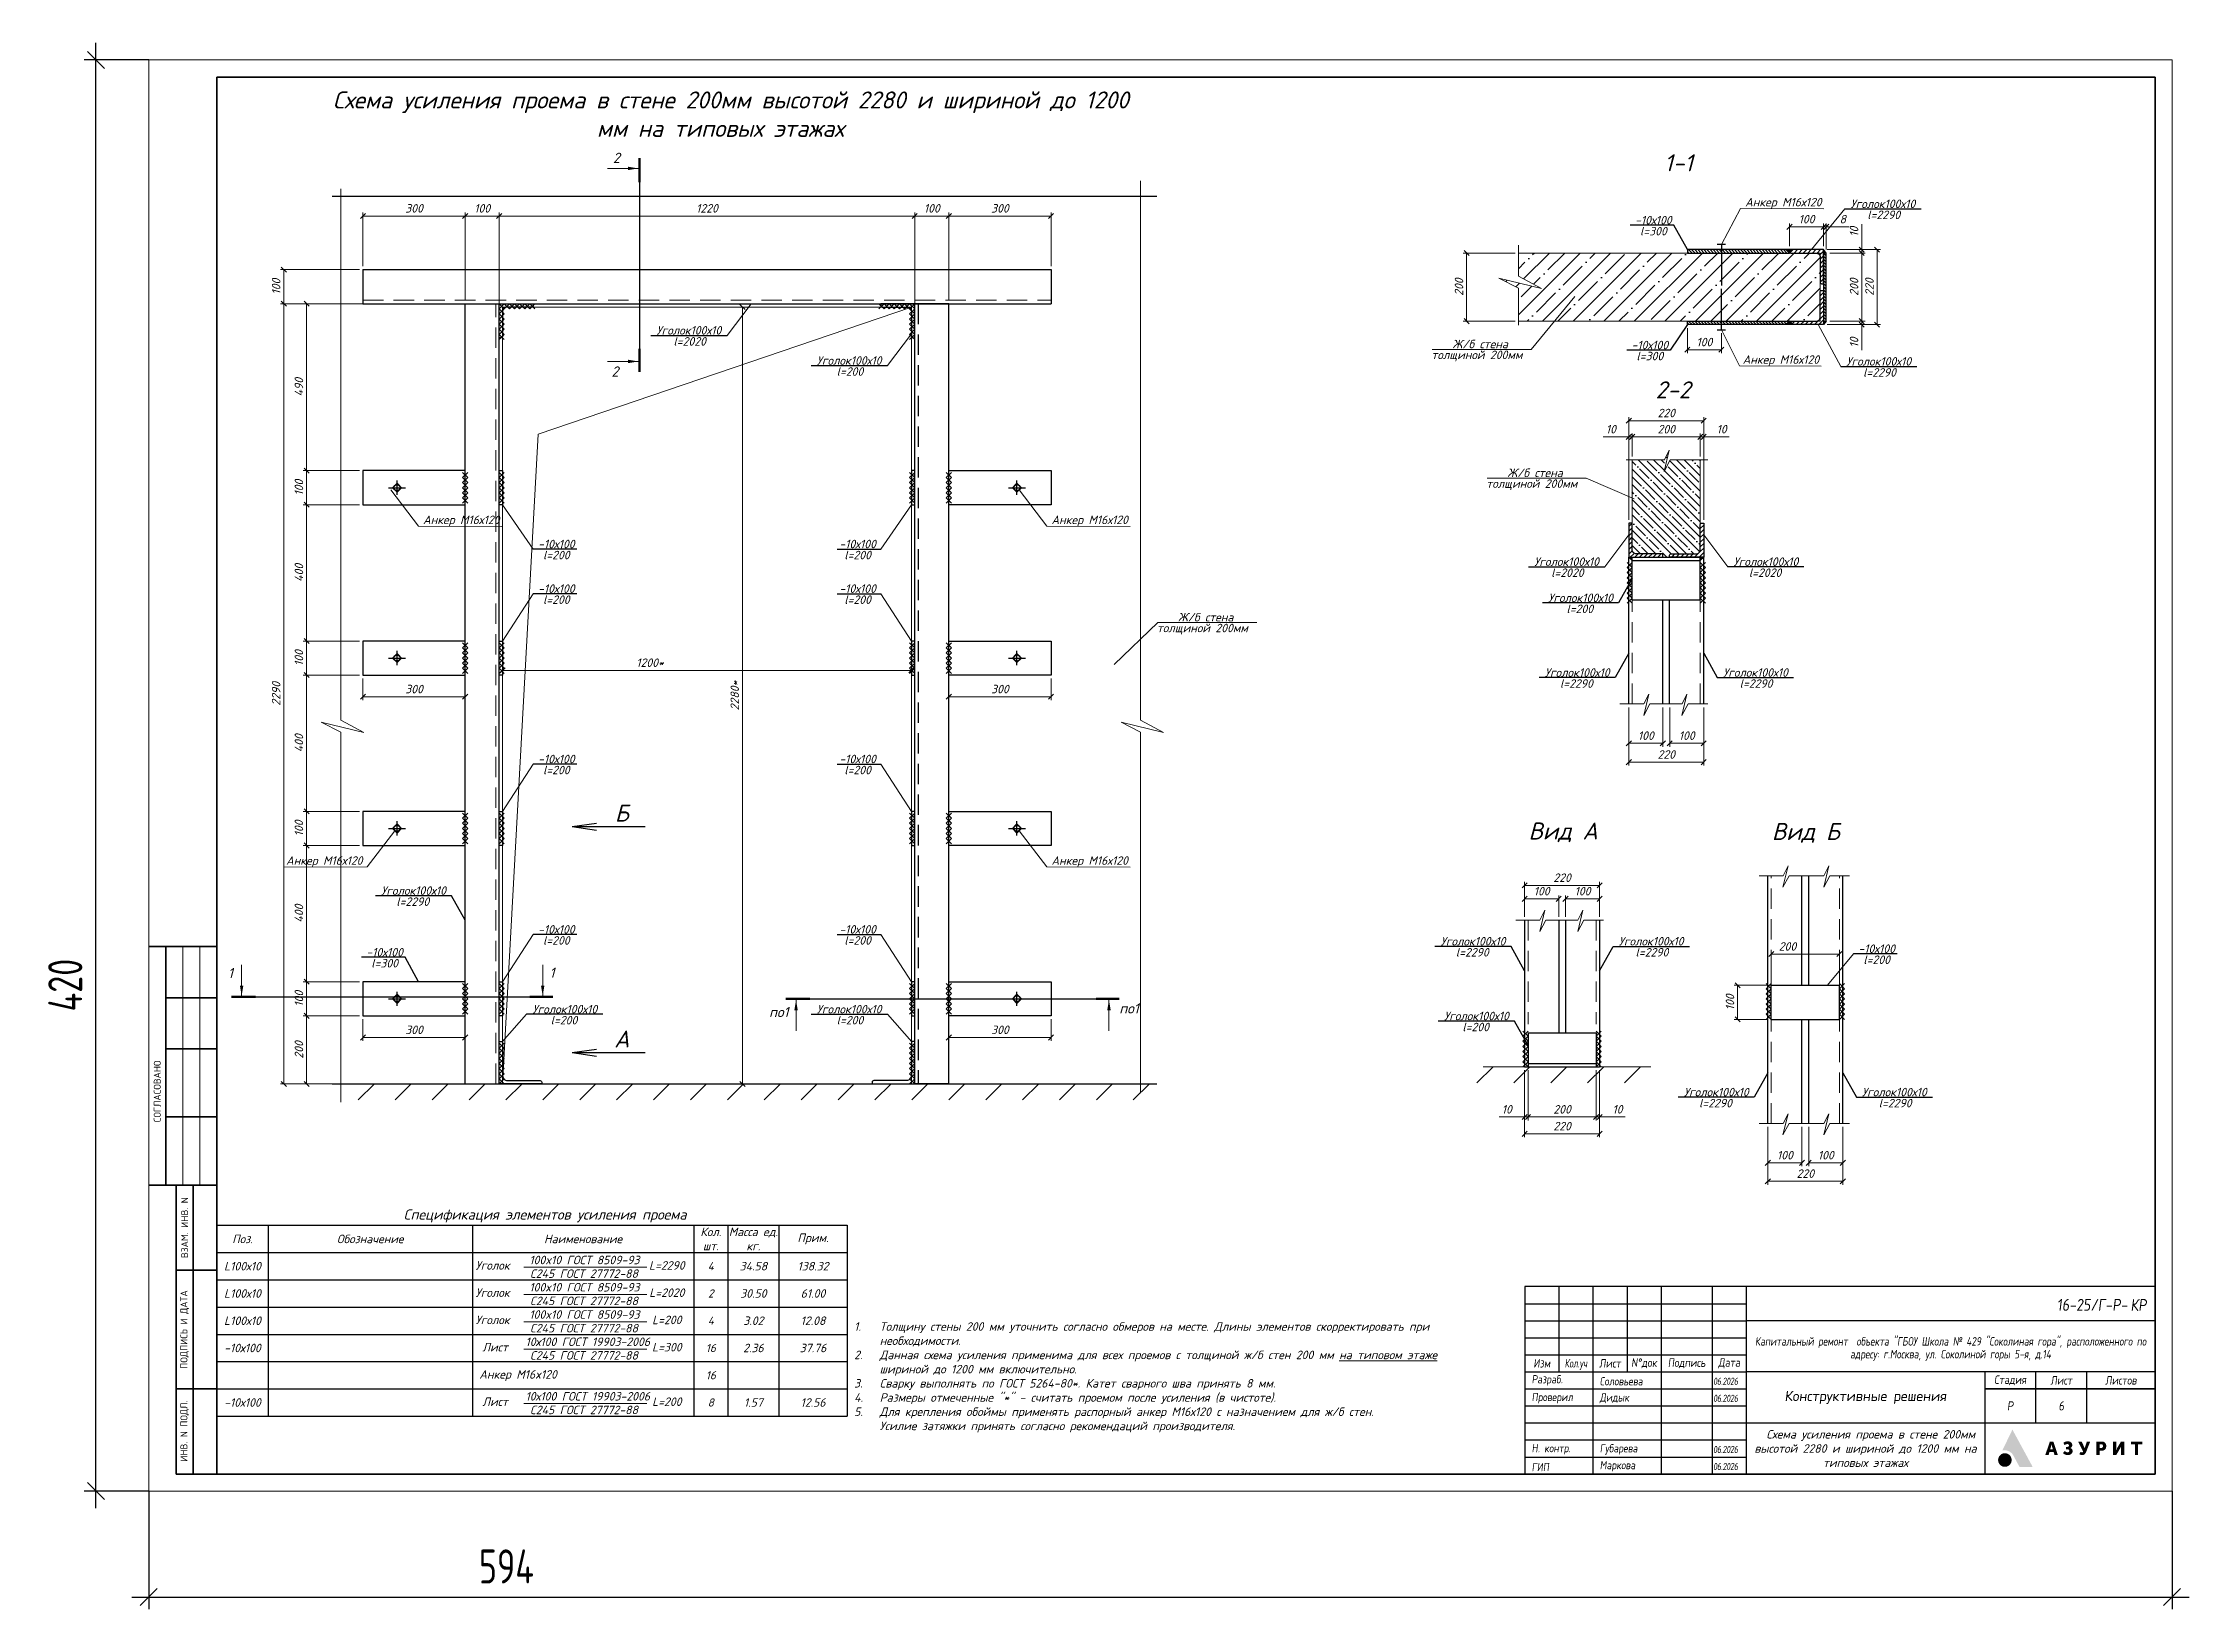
# Model space of a CAD drawing. Header units: millimetres. Extents: x 19346 to 188849, y 18183 to 1386204.
# Drawn here: x 138581 to 144882, y 25514 to 30110 of the extents above; entities that cross this region are included whole.
import ezdxf
from ezdxf.enums import TextEntityAlignment as Align

# ---------------------------------------------------------------- set-up
doc = ezdxf.new("R2010")
doc.units = ezdxf.units.MM
doc.linetypes.add('Пунктир 2мм', pattern=[3, 2, -1])
doc.layers.get('DEFPOINTS').update_dxf_attribs({"color": 1})
for name, color, linetype, lineweight in [('013', 7, 'Continuous', 13), ('030', 7, 'Continuous', 30), ('_TEXT', 7, 'Continuous', 30), ('Размер', 140, 'Continuous', 13), ('Разрезы', 54, 'Continuous', 20), ('ТЕКСТ', 214, 'Continuous', 20)]:
    doc.layers.add(name, color=color, linetype=linetype, lineweight=lineweight)
doc.layers.add('_STAMP', color=7, linetype='Continuous')
doc.layers.add('ФВ-5', color=7, linetype='Continuous')
doc.styles.add('10', font='isocpeui.ttf', dxfattribs={"height": 25})
doc.styles.add('100', font='isocpeui.ttf', dxfattribs={"height": 250})
doc.styles.add('GOST', font='isocpeur.TTF')
doc.styles.add('ISOCPEUR', font='isocpeur.TTF', dxfattribs={"width": 0.85, "oblique": 7})
doc.styles.add('БДА100', font='romand.shx', dxfattribs={"width": 0.7})
doc.dimstyles.new('10', dxfattribs={"dimtxt": 37.5, "dimasz": 15, "dimexe": 10, "dimexo": 10, "dimgap": 10, "dimtad": 1, "dimtxsty": '10', "dimblk": 'OBLIQUE', "dimcen": 2.5, "dimadec": 0, "dimazin": 0, "dimtfac": 1, "dimtmove": 0, "dimatfit": 3, "dimfxl": 1, "dimlwd": 15, "dimlwe": 15, "dimarcsym": 0})
doc.dimstyles.new('БДА1', dxfattribs={"dimtxt": 2, "dimasz": 1, "dimexe": 0.7, "dimexo": 0, "dimgap": 0.8, "dimtad": 1, "dimdec": 0, "dimrnd": 1, "dimzin": 0, "dimdsep": 46, "dimtxsty": 'БДА100', "dimblk": 'OBLIQUE', "dimcen": 2, "dimdle": 1, "dimadec": 0, "dimazin": 0, "dimtfac": 1, "dimtdec": 0, "dimtmove": 1, "dimatfit": 3, "dimldrblk": 'NONE', "dimfxl": 0.7, "dimtolj": 1, "dimtzin": 0, "dimlwd": -1, "dimlwe": -1, "dimarcsym": 0})
pattern_1 = [(45, (-351.928, -682.706), (-6.7351921, 6.7351921), [])]

msp = doc.modelspace()

# ---------------------------------------------------------------- texts
at = {"style": '100'}
for s, p in [('Уголок', (139901.301, 26522.559)), ('100x10 ГОСТ 8509-93', (140170.874, 26538.438)), ('L=2290', (140412.789, 26522.559)), ('С245 ГОСТ 27772-88', (140169.686, 26498.391)), ('100x10 ГОСТ 8509-93', (140170.874, 26458.438)), ('Уголок', (139901.301, 26442.559)), ('С245 ГОСТ 27772-88', (140169.686, 26418.391)), ('L=2020', (140412.789, 26442.559)), ('Уголок', (139901.301, 26362.559)), ('С245 ГОСТ 27772-88', (140169.686, 26338.391)), ('100x10 ГОСТ 8509-93', (140170.874, 26378.438)), ('L=200', (140412.789, 26362.559)), ('Лист', (139908.619, 26282.559)), ('10х100 ГОСТ 19903-2006', (140180.595, 26298.438)), ('L=300', (140412.789, 26282.559)), ('Анкер М16x120 ', (139983.98, 26202.703)), ('С245 ГОСТ 27772-88', (140169.686, 26258.391)), ('10х100 ГОСТ 19903-2006', (140180.595, 26138.438)), ('Лист', (139908.619, 26122.559)), ('С245 ГОСТ 27772-88', (140169.686, 26098.391)), ('L=200', (140412.789, 26122.559))]:
    msp.add_text(s, height=25, dxfattribs=at).set_placement(p, align=Align.MIDDLE_CENTER)
at = {"color": 0, "lineweight": 9}
for s, insert, char_height, width, attachment_point, style in [('\\pxi1.23419;Схема усиления проема в стене 200мм высотой 2280 и шириной до 1200 мм на типовых этажах', (140569.772, 29901.229), 50, 2395.44136, 5, '10'), ('\\pxi1.23419;1-1', (143352.274, 29758.415), 50, 2395.44136, 5, '10'), ('\\pxi1.23419;Ж/б стена ', (142785.406, 29226.535), 25, 2395.44136, 5, '10'), ('\\pxi1.23419;толщиной 200мм', (142775.718, 29191.467), 25, 2395.44136, 5, '10'), ('\\pxi1.23419;2-2', (143335.946, 29092.118), 50, 295.72287, 5, '10'), ('\\pxi1.23419;Ж/б стена ', (142946.425, 28848.642), 25, 2395.44136, 5, '10'), ('\\pxi1.23419;толщиной 200мм', (142936.737, 28813.575), 25, 2395.44136, 5, '10'), ('\\pxi1.23419;Ж/б стена ', (141979.399, 28424.894), 25, 2395.44136, 5, '10'), ('\\pxi1.23419;толщиной 200мм', (141969.711, 28389.827), 25, 2395.44136, 5, '10'), ('\\pxi1.23419; Б', (140233.775, 27850.061), 50, 295.72287, 5, '10'), ('\\pxi1.23419;Вид А', (143013.363, 27793.472), 50, 295.72287, 5, '10'), ('\\pxi1.23419;Вид Б', (143725.816, 27791.937), 50, 295.72287, 5, '10'), ('\\pxi1.23419; А', (140233.775, 27186.909), 50, 295.72287, 5, '10'), ('\\pxi-3,l5.23419,t5.23419;1.^IТолщину стены 200 мм уточнить согласно обмеров на месте. Длины элементов скорректировать при необходимости.\\P2.^IДанная схема усиления применима для всех проемов с толщиной ж/б стен 200 мм {\\Lна типовом этаже} шириной до 1200 мм включительно. \\P3.^IСварку выполнять по ГОСТ 5264-80*. Катет сварного шва принять 8 мм.\\P4.^IРазмеры отмеченные "*" - считать проемом после усиления (в чистоте).\\P5.^IДля крепления обоймы применять распорный анкер М16х120 с назначением для ж/б стен.\\P^IУсилие затяжки принять согласно рекомендаций производителя.', (140906.793, 26193.969), 25, 1840.54729, 4, '10'), ('6', (144506.899, 26110.225), 27, 150, 5, 'ISOCPEUR'), ('\\pxi1.23419;Схема усиления проема в стене 200мм высотой 2280 и шириной до 1200 мм на типовых этажах', (143931.899, 25985.225), 25, 700, 5, '10')]:
    msp.add_mtext(s, dxfattribs=dict(at, insert=insert, char_height=char_height, width=width, attachment_point=attachment_point, style=style))
at = {"ltscale": 100, "char_height": 25, "attachment_point": 5, "style": '10'}
for s, insert in [('Анкер М16х120', (143690.718, 29639.664)), ('Уголок100х10', (143982.993, 29638.146)), ('l=2290', (143985.4, 29605.771)), ('-10х100', (143309.188, 29590.294)), ('l=300', (143309.188, 29557.919)), ('Уголок100х10', (140477.547, 29266.77)), ('l=2020', (140479.954, 29234.395)), ('-10х100', (143298.8, 29223.667)), ('Уголок100х10', (140948.035, 29178.237)), ('l=300', (143298.8, 29191.293)), ('Анкер М16х120', (143683.429, 29177.588)), ('Уголок100х10', (143970.783, 29175.71)), ('l=200', (140950.442, 29145.863)), ('l=2290', (143973.19, 29143.336)), ('Анкер М16х120', (139809.258, 28707.29)), ('Анкер М16х120', (141654.258, 28707.29)), ('-10х100', (140088.414, 28639.684)), ('l=200', (140088.414, 28607.309)), ('-10х100', (140972.945, 28639.684)), ('l=200', (140972.945, 28607.309)), ('Уголок100х10', (143054.316, 28587.936)), ('l=2020', (143056.723, 28555.561)), ('Уголок100х10', (143639.606, 28587.936)), ('l=2020', (143637.199, 28555.561)), ('-10х100', (140088.414, 28508.75)), ('l=200', (140088.414, 28476.375)), ('-10х100', (140972.945, 28508.75)), ('l=200', (140972.945, 28476.375)), ('Уголок100х10', (143095.608, 28481.76)), ('l=200', (143093.201, 28449.386)), ('Уголок100х10', (143085.608, 28262.495)), ('l=2290', (143083.201, 28230.12)), ('Уголок100х10', (143608.954, 28262.495)), ('l=2290', (143610.721, 28230.12)), ('-10х100', (140088.414, 28008.75)), ('l=200', (140088.414, 27976.375)), ('-10х100', (140972.945, 28008.75)), ('l=200', (140972.945, 27976.375)), ('Анкер М16х120', (139407.101, 27707.29)), ('Анкер М16х120', (141654.258, 27707.29)), ('Уголок100х10', (139669.327, 27622.544)), ('l=2290', (139666.92, 27590.169)), ('-10х100', (140088.414, 27508.75)), ('l=200', (140088.414, 27476.375)), ('-10х100', (140972.945, 27508.75)), ('l=200', (140972.945, 27476.375)), ('Уголок100х10', (142779.883, 27473.836)), ('Уголок100х10', (143302.588, 27473.836)), ('-10х100', (139584.331, 27441.746)), ('l=300', (139584.331, 27409.371)), ('l=2290', (142777.475, 27441.462)), ('l=2290', (143304.996, 27441.462)), ('-10х100', (143964.756, 27452.053)), ('l=200', (143964.756, 27419.678)), ('Уголок100х10', (140113.325, 27274.645)), ('Уголок100х10', (140948.035, 27274.645)), ('l=200', (140110.918, 27242.271)), ('l=200', (140950.442, 27242.271)), ('Уголок100х10', (142789.883, 27254.571)), ('l=200', (142787.475, 27222.196)), ('Уголок100х10', (143493.95, 27031.244)), ('Уголок100х10', (144016.656, 27031.244)), ('l=2290', (143491.543, 26998.87)), ('l=2290', (144019.063, 26998.87))]:
    msp.add_mtext(s, dxfattribs=dict(at, insert=insert))
at = {"layer": 'ТЕКСТ', "style": '100'}
msp.add_text('Спецификация элементов усиления проема', height=30, dxfattribs=at).set_placement((139640.148, 26656.992))

# ---------------------------------------------------------------- blocks, each defined once
blk = doc.blocks.new('_OBLIQUE')
at = {"color": 0, "linetype": 'ByBlock'}
blk.add_line((-0.5, -0.5), (0.5, 0.5), dxfattribs=at)
blk = doc.blocks.new('*D17')
at = {"layer": 'DEFPOINTS', "color": 0, "transparency": 16777216}
for p, q in [((0, 0), (0, -34.62)), ((594, 0), (594, -34.62)), ((-5, -31.12), (599, -31.12))]:
    blk.add_line(p, q, dxfattribs=at)
for p in [(0, 0), (594, 0), (594, -31.12)]:
    blk.add_point(p, dxfattribs=at)
at = {"layer": 'DEFPOINTS', "color": 0, "transparency": 16777216, "xscale": 5, "yscale": 5, "zscale": 5, "rotation": 180}
blk.add_blockref('_OBLIQUE', (0, -31.12), dxfattribs=at)
at = {"layer": 'DEFPOINTS', "color": 0, "transparency": 16777216, "xscale": 5, "yscale": 5, "zscale": 5}
blk.add_blockref('_OBLIQUE', (594, -31.12), dxfattribs=at)
at = {"layer": 'DEFPOINTS', "color": 0, "lineweight": 0, "transparency": 16777216, "insert": (105, -22.12), "char_height": 10, "attachment_point": 5, "style": 'БДА100'}
blk.add_mtext('\\A1;594', dxfattribs=at)
blk = doc.blocks.new('_None')
blk = doc.blocks.new('*D18')
at = {"layer": 'DEFPOINTS', "color": 0, "transparency": 16777216}
for p, q in [((-15.52, -5), (-15.52, 425)), ((0, 420), (-19.02, 420)), ((0, 0), (-19.02, 0))]:
    blk.add_line(p, q, dxfattribs=at)
for p in [(-15.52, 420), (0, 420), (0, 0)]:
    blk.add_point(p, dxfattribs=at)
at = {"layer": 'DEFPOINTS', "color": 0, "transparency": 16777216, "xscale": 5, "yscale": 5, "zscale": 5}
for p, rotation in [((-15.52, 420), 90), ((-15.52, 0), 270)]:
    blk.add_blockref('_OBLIQUE', p, dxfattribs=dict(at, rotation=rotation))
at = {"layer": 'DEFPOINTS', "color": 0, "lineweight": 0, "transparency": 16777216, "insert": (-24.52, 148.5), "char_height": 10, "attachment_point": 5, "rotation": 90, "style": 'БДА100'}
blk.add_mtext('\\A1;420', dxfattribs=at)
blk = doc.blocks.new('Логотип Азурит')
at = {"layer": '_STAMP', "linetype": 'Continuous', "true_color": 0x2a3756}
h = blk.add_hatch(color=159, dxfattribs=at)
h.dxf.hatch_style = 1
h.paths.add_polyline_path([(-39.4, 8.5), (-40.02, 9.65), (-40.61, 10.74), (-41.14, 11.7), (-41.62, 12.59), (-41.79, 12.89), (-41.86, 13.01), (-41.91, 12.94), (-41.99, 12.78), (-42.39, 11.96), (-42.77, 11.18), (-43.09, 10.5), (-43.47, 9.72), (-44.18, 8.26), (-44.5, 7.6), (-44.73, 7.14), (-44.85, 6.9), (-44.7, 6.93), (-44.51, 6.95), (-44.27, 6.97), (-44.09, 6.97), (-43.91, 6.96), (-43.74, 6.94), (-43.56, 6.91), (-43.39, 6.87), (-43.22, 6.81), (-43.05, 6.75), (-42.89, 6.68), (-42.73, 6.59), (-42.58, 6.5), (-42.43, 6.4), (-42.29, 6.29), (-42.15, 6.17), (-42.03, 6.04), (-41.91, 5.91), (-41.79, 5.77), (-41.72, 5.65), (-41.63, 5.5), (-41.3, 4.9), (-41.02, 4.39), (-40.57, 3.56), (-40.05, 2.59), (-39.78, 2.11), (-37.86, 2.11), (-36.5, 2.11), (-35.94, 2.12), (-36.48, 3.13), (-36.82, 3.75), (-37.16, 4.37), (-37.67, 5.33), (-38.2, 6.3), (-38.54, 6.93), (-38.87, 7.53)])
h = blk.add_hatch(color=159, dxfattribs=at)
h.dxf.hatch_style = 1
h.paths.add_polyline_path([(-29.3, 7.88), (-29.63, 8.84), (-29.86, 9.53), (-30.37, 9.54), (-30.87, 9.54), (-30.93, 9.38), (-31.26, 8.4), (-31.64, 7.27), (-31.97, 6.31), (-32.19, 5.64), (-32.05, 5.63), (-31.71, 5.62), (-31.23, 5.62), (-31.11, 6.03), (-30.99, 6.44), (-30.37, 6.44), (-29.75, 6.44), (-29.63, 6.03), (-29.52, 5.62), (-29.03, 5.62), (-28.54, 5.62), (-28.6, 5.8), (-28.93, 6.79)])
h.paths.add_polyline_path([(-30.77, 7.21), (-30.74, 7.31), (-30.56, 7.93), (-30.43, 8.43), (-30.39, 8.59), (-30.37, 8.65), (-30.35, 8.64), (-30.31, 8.45), (-30.22, 8.08), (-30.11, 7.66), (-30.01, 7.33), (-29.97, 7.21), (-30.37, 7.21)], flags=16)
h = blk.add_hatch(color=159, dxfattribs=at)
h.dxf.hatch_style = 1
h.paths.add_polyline_path([(-24.39, 7.35), (-24.47, 7.43), (-24.56, 7.5), (-24.66, 7.56), (-24.81, 7.65), (-24.74, 7.69), (-24.65, 7.75), (-24.55, 7.86), (-24.45, 7.97), (-24.38, 8.09), (-24.35, 8.18), (-24.32, 8.25), (-24.31, 8.34), (-24.3, 8.45), (-24.3, 8.65), (-24.31, 8.73), (-24.34, 8.82), (-24.41, 8.99), (-24.51, 9.14), (-24.63, 9.28), (-24.78, 9.39), (-24.95, 9.48), (-25.13, 9.55), (-25.34, 9.59), (-25.56, 9.6), (-25.74, 9.6), (-25.91, 9.58), (-26.08, 9.55), (-26.23, 9.51), (-26.39, 9.46), (-26.53, 9.39), (-26.67, 9.32), (-26.8, 9.23), (-26.9, 9.15), (-26.81, 8.98), (-26.64, 8.66), (-26.54, 8.5), (-26.51, 8.5), (-26.46, 8.54), (-26.35, 8.61), (-26.21, 8.67), (-26.07, 8.73), (-25.93, 8.77), (-25.82, 8.79), (-25.72, 8.79), (-25.62, 8.79), (-25.53, 8.76), (-25.46, 8.73), (-25.39, 8.68), (-25.34, 8.62), (-25.3, 8.55), (-25.26, 8.45), (-25.26, 8.36), (-25.27, 8.27), (-25.32, 8.18), (-25.36, 8.13), (-25.39, 8.08), (-25.44, 8.05), (-25.49, 8.02), (-25.63, 7.99), (-25.84, 7.98), (-26.1, 7.97), (-26.1, 7.6), (-26.1, 7.24), (-25.78, 7.23), (-25.54, 7.21), (-25.45, 7.2), (-25.38, 7.18), (-25.33, 7.15), (-25.28, 7.12), (-25.25, 7.08), (-25.21, 7.02), (-25.19, 6.96), (-25.17, 6.9), (-25.17, 6.76), (-25.18, 6.7), (-25.2, 6.64), (-25.23, 6.58), (-25.26, 6.53), (-25.31, 6.49), (-25.37, 6.45), (-25.44, 6.43), (-25.52, 6.41), (-25.69, 6.39), (-25.78, 6.39), (-25.87, 6.41), (-26, 6.45), (-26.16, 6.51), (-26.3, 6.6), (-26.43, 6.69), (-26.53, 6.76), (-26.77, 6.45), (-26.93, 6.26), (-26.97, 6.2), (-26.98, 6.15), (-26.97, 6.11), (-26.94, 6.07), (-26.82, 5.97), (-26.62, 5.84), (-26.41, 5.73), (-26.19, 5.65), (-25.97, 5.59), (-25.78, 5.57), (-25.53, 5.57), (-25.3, 5.58), (-25.12, 5.61), (-24.99, 5.65), (-24.87, 5.71), (-24.75, 5.78), (-24.64, 5.85), (-24.54, 5.94), (-24.45, 6.03), (-24.37, 6.13), (-24.31, 6.23), (-24.25, 6.37), (-24.21, 6.51), (-24.2, 6.66), (-24.2, 6.82), (-24.21, 6.94), (-24.24, 7.06), (-24.28, 7.16), (-24.33, 7.26)])
h = blk.add_hatch(color=159, dxfattribs=at)
h.dxf.hatch_style = 1
h.paths.add_polyline_path([(-19.61, 8.04), (-19.36, 8.68), (-19.14, 9.22), (-19.03, 9.53), (-19.17, 9.54), (-19.52, 9.54), (-20.02, 9.54), (-20.05, 9.44), (-20.31, 8.65), (-20.59, 7.81), (-20.63, 7.68), (-20.66, 7.62), (-20.67, 7.61), (-20.7, 7.67), (-20.82, 7.97), (-21.01, 8.4), (-21.34, 9.1), (-21.54, 9.54), (-22.06, 9.54), (-22.58, 9.54), (-22.4, 9.17), (-21.88, 8.17), (-21.32, 7.06), (-21.11, 6.63), (-21.09, 6.56), (-21.1, 6.52), (-21.15, 6.45), (-21.21, 6.41), (-21.28, 6.38), (-21.37, 6.37), (-21.45, 6.37), (-21.55, 6.39), (-21.64, 6.43), (-21.74, 6.49), (-21.82, 6.53), (-21.86, 6.49), (-21.92, 6.39), (-22.11, 6.05), (-22.23, 5.85), (-22.18, 5.81), (-22.08, 5.75), (-21.95, 5.69), (-21.81, 5.63), (-21.69, 5.59), (-21.51, 5.57), (-21.31, 5.57), (-21.12, 5.59), (-20.97, 5.62), (-20.88, 5.66), (-20.79, 5.71), (-20.71, 5.77), (-20.63, 5.84), (-20.56, 5.93), (-20.48, 6.02), (-20.35, 6.23), (-20.28, 6.35), (-20.21, 6.51), (-19.92, 7.25)])
h = blk.add_hatch(color=159, dxfattribs=at)
h.dxf.hatch_style = 1
h.paths.add_polyline_path([(-14.46, 7.53), (-14.41, 7.64), (-14.37, 7.74), (-14.33, 7.96), (-14.31, 8.19), (-14.32, 8.41), (-14.37, 8.63), (-14.45, 8.83), (-14.5, 8.93), (-14.55, 9.02), (-14.62, 9.1), (-14.69, 9.18), (-14.81, 9.29), (-14.92, 9.37), (-15.06, 9.43), (-15.21, 9.49), (-15.33, 9.52), (-15.49, 9.53), (-16.3, 9.54), (-17.21, 9.54), (-17.21, 7.58), (-17.21, 5.62), (-16.73, 5.62), (-16.25, 5.62), (-16.25, 6.23), (-16.25, 6.83), (-15.87, 6.83), (-15.58, 6.84), (-15.35, 6.86), (-15.17, 6.91), (-14.99, 6.98), (-14.83, 7.08), (-14.69, 7.2), (-14.56, 7.36)])
h.paths.add_polyline_path([(-15.6, 7.68), (-15.67, 7.66), (-15.95, 7.66), (-16.25, 7.66), (-16.25, 8.2), (-16.25, 8.74), (-15.93, 8.73), (-15.64, 8.72), (-15.57, 8.7), (-15.51, 8.67), (-15.42, 8.6), (-15.35, 8.51), (-15.32, 8.45), (-15.3, 8.39), (-15.29, 8.19), (-15.29, 8.07), (-15.3, 8), (-15.32, 7.94), (-15.35, 7.88), (-15.39, 7.82), (-15.43, 7.78), (-15.53, 7.71)], flags=16)
h = blk.add_hatch(color=159, dxfattribs=at)
h.dxf.hatch_style = 1
h.paths.add_polyline_path([(-10.09, 7.82), (-9.98, 8.03), (-9.94, 8.12), (-9.95, 7.93), (-9.96, 7.49), (-9.97, 6.69), (-9.97, 5.62), (-9.5, 5.62), (-9.04, 5.62), (-9.04, 7.58), (-9.04, 9.54), (-9.51, 9.54), (-9.99, 9.54), (-10.36, 8.91), (-10.84, 8.1), (-11.03, 7.78), (-11.26, 7.34), (-11.37, 7.13), (-11.42, 7.05), (-11.41, 7.31), (-11.39, 7.78), (-11.39, 8.55), (-11.39, 9.54), (-11.86, 9.54), (-12.34, 9.54), (-12.34, 7.58), (-12.34, 5.62), (-11.86, 5.62), (-11.37, 5.62), (-11.18, 5.95), (-10.61, 6.89), (-10.31, 7.42)])
h = blk.add_hatch(color=159, dxfattribs=at)
h.dxf.hatch_style = 1
h.paths.add_polyline_path([(-3.74, 9.14), (-3.74, 9.54), (-5.42, 9.54), (-7.09, 9.54), (-7.09, 9.14), (-7.09, 8.74), (-6.5, 8.74), (-5.9, 8.74), (-5.9, 7.18), (-5.9, 5.62), (-5.43, 5.62), (-4.95, 5.62), (-4.95, 7.18), (-4.95, 8.74), (-4.35, 8.74), (-3.74, 8.74)])
at = {"layer": '_STAMP', "linetype": 'Continuous', "true_color": 0x1447b7}
h = blk.add_hatch(color=162, dxfattribs=at)
h.dxf.hatch_style = 1
h.paths.add_polyline_path([(-42.09, 4.22), (-42.11, 4.4), (-42.15, 4.58), (-42.2, 4.76), (-42.27, 4.93), (-42.35, 5.1), (-42.45, 5.26), (-42.57, 5.41), (-42.7, 5.55), (-42.8, 5.64), (-42.91, 5.72), (-43.14, 5.86), (-43.38, 5.97), (-43.63, 6.05), (-43.89, 6.09), (-44.15, 6.1), (-44.42, 6.07), (-44.55, 6.04), (-44.68, 6.01), (-44.87, 5.94), (-45.05, 5.85), (-45.22, 5.74), (-45.37, 5.62), (-45.51, 5.49), (-45.63, 5.35), (-45.75, 5.19), (-45.84, 5.03), (-45.92, 4.85), (-45.98, 4.67), (-46.03, 4.49), (-46.06, 4.29), (-46.07, 4.1), (-46.05, 3.9), (-46.02, 3.7), (-45.97, 3.51), (-45.92, 3.37), (-45.87, 3.24), (-45.8, 3.11), (-45.72, 2.99), (-45.64, 2.88), (-45.54, 2.77), (-45.44, 2.67), (-45.33, 2.57), (-45.22, 2.49), (-45.1, 2.41), (-44.98, 2.34), (-44.85, 2.28), (-44.72, 2.22), (-44.58, 2.18), (-44.44, 2.15), (-44.3, 2.13), (-44.05, 2.12), (-43.8, 2.14), (-43.57, 2.19), (-43.34, 2.26), (-43.12, 2.37), (-42.92, 2.5), (-42.73, 2.65), (-42.56, 2.83), (-42.44, 2.99), (-42.34, 3.15), (-42.26, 3.32), (-42.19, 3.49), (-42.14, 3.67), (-42.11, 3.85), (-42.09, 4.03)])
blk = doc.blocks.new('_Azurit_Stamp')
at = {"layer": '_STAMP'}
for p, q in [((-175, 55), (-175, 30)), ((-165, 55), (-165, 0)), ((-155, 55), (-155, 30)), ((-145, 55), (-145, 0)), ((-130, 55), (-130, 0)), ((-120, 55), (-120, 0)), ((-185, 50), (-120, 50)), ((-185, 45), (-120, 45)), ((0, 45), (-120, 45)), ((-185, 40), (-120, 40)), ((-185, 35), (-120, 35)), ((-185, 30), (-120, 30)), ((0, 30), (-120, 30)), ((-50, 30), (-50, 0)), ((-35, 25), (-35, 30)), ((-20, 25), (-20, 30)), ((-185, 25), (-120, 25)), ((-185, 20), (-120, 20)), ((-50, 25), (-35, 25)), ((-35, 25), (-50, 25)), ((-35, 25), (-20, 25)), ((-35, 15), (-35, 25)), ((-20, 25), (-35, 25)), ((-20, 25), (0, 25)), ((-20, 15), (-20, 25)), ((0, 25), (-20, 25)), ((-185, 15), (-120, 15)), ((-120, 15), (0, 15)), ((-185, 10), (-120, 10)), ((-185, 5), (-120, 5))]:
    blk.add_line(p, q, dxfattribs=at)
blk.add_lwpolyline([(-185, 0), (0, 0), (0, 55), (-185, 55)], close=True, dxfattribs=at)
at = {"linetype": 'Continuous'}
blk.add_blockref('Логотип Азурит', (0, 0), dxfattribs=at)
at = {"color": 0, "lineweight": 9, "insert": (-42.5, 20), "char_height": 2.7, "width": 15, "attachment_point": 5, "style": 'ISOCPEUR'}
blk.add_mtext('Р', dxfattribs=at)
at = {"layer": '_TEXT', "color": 1, "style": 'ISOCPEUR', "oblique": 7, "width": 0.85}
blk.add_text('КР ', height=3.5, dxfattribs=at).set_placement((-7.2, 49.62), align=Align.MIDDLE_LEFT)
at = {"layer": '_TEXT', "color": 5, "line_spacing_factor": 0.9, "style": 'ISOCPEUR'}
for s, width, heights, insert, char_height, attachment_point in [('16-25/Г-Р-', 69.1586, [9.61], (-8.07, 49.66), 3.5, 6), ('{\\Q8;\\W0.8;\\C7;Капитальный ремонт  объекта "ГБОУ Школа № 429 "Соколиная гора", расположенного по адресу: г.Москва, ул. Соколиной горы 5-я, д.14}', 120, [14.01], (-60, 36.73), 2.5, 5), ('{\\W1;Конструктивные решения}', 69.1586, [14.57], (-85, 22.5), 3, 5)]:
    blk.add_mtext_dynamic_manual_height_columns(s, width=width, gutter_width=0, heights=heights, dxfattribs=dict(at, insert=insert, char_height=char_height, attachment_point=attachment_point))
at = {"layer": '_TEXT', "style": 'ISOCPEUR'}
for s, width, insert, char_height, attachment_point in [('Изм', 10, (-180, 32.5), 2.5, 5), ('{\\W0.7;Кол.уч}', 10, (-170, 32.17), 2.5, 5), ('Лист', 10, (-160, 32.5), 2.5, 5), ('N%%Dдок', 10, (-150, 32.5), 2.5, 5), ('Подпись', 10, (-137.5, 32.5), 2.5, 5), ('Дата', 10, (-125, 32.5), 2.5, 5), ('Разраб.', 20, (-183, 27.5), 2.4, 4), ('Стадия', 15, (-42.5, 27.5), 2.5, 5), ('Лист', 15, (-27.5, 27.5), 2.5, 5), ('Листов', 15, (-10, 27.5), 2.5, 5), ('Проверил', 20, (-183, 22.27), 2.4, 4), ('Н. контр.', 20, (-183, 7.27), 2.4, 4), ('ГИП', 20, (-183, 2.04), 2.4, 4)]:
    blk.add_mtext_dynamic_manual_height_columns(s, width=width, gutter_width=12.5, heights=[0], dxfattribs=dict(at, insert=insert, char_height=char_height, attachment_point=attachment_point))
at = {"layer": '_TEXT', "color": 1, "attachment_point": 4, "style": 'ISOCPEUR'}
for s, width, insert, char_height in [('Соловьева', 19.0361, (-163, 27.23), 2.4), ('{\\W0.82;\\T0.92;06.2026}', 7.4894, (-129.7, 27.23), 2.1), ('{\\W0.82;\\T0.92;06.2026}', 7.4894, (-129.7, 22.23), 2.1), ('{\\W0.82;\\T0.92;06.2026}', 7.4894, (-129.7, 7.23), 2.1), ('{\\W0.82;\\T0.92;06.2026}', 7.4894, (-129.7, 2.23), 2.1)]:
    blk.add_mtext_dynamic_manual_height_columns(s, width=width, gutter_width=12.5, heights=[0], dxfattribs=dict(at, insert=insert, char_height=char_height))
at = {"layer": '_TEXT', "color": 5, "char_height": 2.4, "attachment_point": 4, "style": 'ISOCPEUR'}
for s, insert in [('Дидык', (-163, 22.23)), ('Губарева', (-163, 7.23)), ('Маркова', (-163, 2.29))]:
    blk.add_mtext_dynamic_manual_height_columns(s, width=19.0361, gutter_width=12.5, heights=[0], dxfattribs=dict(at, insert=insert))
blk = doc.blocks.new('*D365')
at = {"color": 0, "lineweight": 15, "ltscale": 100, "transparency": 16777216}
for p, q in [((139510.7, 29345), (139278.3, 29345)), ((139288.3, 27055), (139288.3, 29345)), ((139445.7, 27055), (139278.3, 27055))]:
    blk.add_line(p, q, dxfattribs=at)
at = {"layer": 'DEFPOINTS', "color": 0, "ltscale": 100, "transparency": 16777216}
for p in [(139288.3, 29345), (139520.7, 29345), (139455.7, 27055)]:
    blk.add_point(p, dxfattribs=at)
at = {"color": 0, "lineweight": 15, "ltscale": 100, "transparency": 16777216, "xscale": 15, "yscale": 15, "zscale": 15}
for p, rotation in [((139288.3, 29345), 90), ((139288.3, 27055), 270)]:
    blk.add_blockref('_OBLIQUE', p, dxfattribs=dict(at, rotation=rotation))
at = {"color": 0, "ltscale": 100, "transparency": 16777216, "insert": (139265.8, 28200), "char_height": 25, "attachment_point": 5, "rotation": 90, "style": '10'}
blk.add_mtext('2290', dxfattribs=at)
blk = doc.blocks.new('*D366')
at = {"color": 0, "lineweight": 15, "ltscale": 100, "transparency": 16777216}
for p, q in [((139920.7, 29165), (139920.7, 29612.3)), ((139920.7, 29602.3), (141140.7, 29602.3)), ((141140.7, 29165), (141140.7, 29612.3))]:
    blk.add_line(p, q, dxfattribs=at)
at = {"layer": 'DEFPOINTS', "color": 0, "ltscale": 100, "transparency": 16777216}
for p in [(141140.7, 29602.3), (139920.7, 29155), (141140.7, 29155)]:
    blk.add_point(p, dxfattribs=at)
at = {"color": 0, "lineweight": 15, "ltscale": 100, "transparency": 16777216, "xscale": 15, "yscale": 15, "zscale": 15, "rotation": 180}
blk.add_blockref('_OBLIQUE', (139920.7, 29602.3), dxfattribs=at)
at = {"color": 0, "lineweight": 15, "ltscale": 100, "transparency": 16777216, "xscale": 15, "yscale": 15, "zscale": 15}
blk.add_blockref('_OBLIQUE', (141140.7, 29602.3), dxfattribs=at)
at = {"color": 0, "ltscale": 100, "transparency": 16777216, "insert": (140530.7, 29624.8), "char_height": 25, "attachment_point": 5, "style": '10'}
blk.add_mtext('1220', dxfattribs=at)
blk = doc.blocks.new('*D384')
at = {"color": 0, "lineweight": 15, "ltscale": 100, "transparency": 16777216}
for p, q in [((139820.7, 29355), (139820.7, 29612.3)), ((139920.7, 29602.3), (139820.7, 29602.3)), ((139920.7, 29355), (139920.7, 29612.3))]:
    blk.add_line(p, q, dxfattribs=at)
at = {"layer": 'DEFPOINTS', "color": 0, "ltscale": 100, "transparency": 16777216}
for p in [(139820.7, 29602.3), (139820.7, 29345), (139920.7, 29345)]:
    blk.add_point(p, dxfattribs=at)
at = {"color": 0, "lineweight": 15, "ltscale": 100, "transparency": 16777216, "xscale": 15, "yscale": 15, "zscale": 15, "rotation": 180}
blk.add_blockref('_OBLIQUE', (139820.7, 29602.3), dxfattribs=at)
at = {"color": 0, "lineweight": 15, "ltscale": 100, "transparency": 16777216, "xscale": 15, "yscale": 15, "zscale": 15}
blk.add_blockref('_OBLIQUE', (139920.7, 29602.3), dxfattribs=at)
at = {"color": 0, "ltscale": 100, "transparency": 16777216, "insert": (139870.7, 29624.8), "char_height": 25, "attachment_point": 5, "style": '10'}
blk.add_mtext('100', dxfattribs=at)
blk = doc.blocks.new('*D385')
at = {"color": 0, "lineweight": 15, "ltscale": 100, "transparency": 16777216}
for p, q in [((141140.7, 29165), (141140.7, 29612.3)), ((141140.7, 29602.3), (141240.7, 29602.3)), ((141240.7, 29355), (141240.7, 29612.3))]:
    blk.add_line(p, q, dxfattribs=at)
at = {"layer": 'DEFPOINTS', "color": 0, "ltscale": 100, "transparency": 16777216}
for p in [(141240.7, 29602.3), (141240.7, 29345), (141140.7, 29155)]:
    blk.add_point(p, dxfattribs=at)
at = {"color": 0, "lineweight": 15, "ltscale": 100, "transparency": 16777216, "xscale": 15, "yscale": 15, "zscale": 15, "rotation": 180}
blk.add_blockref('_OBLIQUE', (141140.7, 29602.3), dxfattribs=at)
at = {"color": 0, "lineweight": 15, "ltscale": 100, "transparency": 16777216, "xscale": 15, "yscale": 15, "zscale": 15}
blk.add_blockref('_OBLIQUE', (141240.7, 29602.3), dxfattribs=at)
at = {"color": 0, "ltscale": 100, "transparency": 16777216, "insert": (141190.7, 29624.8), "char_height": 25, "attachment_point": 5, "style": '10'}
blk.add_mtext('100', dxfattribs=at)
blk = doc.blocks.new('*D386')
at = {"color": 0, "lineweight": 15, "ltscale": 100, "transparency": 16777216}
for p, q in [((139510.7, 27255), (139345.2, 27255)), ((139355.2, 27055), (139355.2, 27255)), ((139445.7, 27055), (139345.2, 27055))]:
    blk.add_line(p, q, dxfattribs=at)
at = {"layer": 'DEFPOINTS', "color": 0, "ltscale": 100, "transparency": 16777216}
for p in [(139355.2, 27255), (139520.7, 27255), (139455.7, 27055)]:
    blk.add_point(p, dxfattribs=at)
at = {"color": 0, "lineweight": 15, "ltscale": 100, "transparency": 16777216, "xscale": 15, "yscale": 15, "zscale": 15}
for p, rotation in [((139355.2, 27255), 90), ((139355.2, 27055), 270)]:
    blk.add_blockref('_OBLIQUE', p, dxfattribs=dict(at, rotation=rotation))
at = {"color": 0, "ltscale": 100, "transparency": 16777216, "insert": (139332.7, 27155), "char_height": 25, "attachment_point": 5, "rotation": 90, "style": '10'}
blk.add_mtext('200', dxfattribs=at)
blk = doc.blocks.new('*D387')
at = {"color": 0, "lineweight": 15, "ltscale": 100, "transparency": 16777216}
for p, q in [((139510.7, 27355), (139345.2, 27355)), ((139355.2, 27255), (139355.2, 27355)), ((139510.7, 27255), (139345.2, 27255))]:
    blk.add_line(p, q, dxfattribs=at)
at = {"layer": 'DEFPOINTS', "color": 0, "ltscale": 100, "transparency": 16777216}
for p in [(139355.2, 27355), (139520.7, 27355), (139520.7, 27255)]:
    blk.add_point(p, dxfattribs=at)
at = {"color": 0, "lineweight": 15, "ltscale": 100, "transparency": 16777216, "xscale": 15, "yscale": 15, "zscale": 15}
for p, rotation in [((139355.2, 27355), 90), ((139355.2, 27255), 270)]:
    blk.add_blockref('_OBLIQUE', p, dxfattribs=dict(at, rotation=rotation))
at = {"color": 0, "ltscale": 100, "transparency": 16777216, "insert": (139332.7, 27305), "char_height": 25, "attachment_point": 5, "rotation": 90, "style": '10'}
blk.add_mtext('100', dxfattribs=at)
blk = doc.blocks.new('*D388')
at = {"color": 0, "lineweight": 15, "ltscale": 100, "transparency": 16777216}
for p, q in [((139510.7, 27755), (139345.2, 27755)), ((139355.2, 27355), (139355.2, 27755)), ((139510.7, 27355), (139345.2, 27355))]:
    blk.add_line(p, q, dxfattribs=at)
at = {"layer": 'DEFPOINTS', "color": 0, "ltscale": 100, "transparency": 16777216}
for p in [(139355.2, 27755), (139520.7, 27755), (139520.7, 27355)]:
    blk.add_point(p, dxfattribs=at)
at = {"color": 0, "lineweight": 15, "ltscale": 100, "transparency": 16777216, "xscale": 15, "yscale": 15, "zscale": 15}
for p, rotation in [((139355.2, 27755), 90), ((139355.2, 27355), 270)]:
    blk.add_blockref('_OBLIQUE', p, dxfattribs=dict(at, rotation=rotation))
at = {"color": 0, "ltscale": 100, "transparency": 16777216, "insert": (139332.7, 27555), "char_height": 25, "attachment_point": 5, "rotation": 90, "style": '10'}
blk.add_mtext('400', dxfattribs=at)
blk = doc.blocks.new('*D389')
at = {"color": 0, "lineweight": 15, "ltscale": 100, "transparency": 16777216}
for p, q in [((139510.7, 27855), (139345.2, 27855)), ((139355.2, 27755), (139355.2, 27855)), ((139510.7, 27755), (139345.2, 27755))]:
    blk.add_line(p, q, dxfattribs=at)
at = {"layer": 'DEFPOINTS', "color": 0, "ltscale": 100, "transparency": 16777216}
for p in [(139355.2, 27855), (139520.7, 27855), (139520.7, 27755)]:
    blk.add_point(p, dxfattribs=at)
at = {"color": 0, "lineweight": 15, "ltscale": 100, "transparency": 16777216, "xscale": 15, "yscale": 15, "zscale": 15}
for p, rotation in [((139355.2, 27855), 90), ((139355.2, 27755), 270)]:
    blk.add_blockref('_OBLIQUE', p, dxfattribs=dict(at, rotation=rotation))
at = {"color": 0, "ltscale": 100, "transparency": 16777216, "insert": (139332.7, 27805), "char_height": 25, "attachment_point": 5, "rotation": 90, "style": '10'}
blk.add_mtext('100', dxfattribs=at)
blk = doc.blocks.new('*D390')
at = {"color": 0, "lineweight": 15, "ltscale": 100, "transparency": 16777216}
for p, q in [((139510.7, 28255), (139345.2, 28255)), ((139355.2, 27855), (139355.2, 28255)), ((139510.7, 27855), (139345.2, 27855))]:
    blk.add_line(p, q, dxfattribs=at)
at = {"layer": 'DEFPOINTS', "color": 0, "ltscale": 100, "transparency": 16777216}
for p in [(139355.2, 28255), (139520.7, 28255), (139520.7, 27855)]:
    blk.add_point(p, dxfattribs=at)
at = {"color": 0, "lineweight": 15, "ltscale": 100, "transparency": 16777216, "xscale": 15, "yscale": 15, "zscale": 15}
for p, rotation in [((139355.2, 28255), 90), ((139355.2, 27855), 270)]:
    blk.add_blockref('_OBLIQUE', p, dxfattribs=dict(at, rotation=rotation))
at = {"color": 0, "ltscale": 100, "transparency": 16777216, "insert": (139332.7, 28055), "char_height": 25, "attachment_point": 5, "rotation": 90, "style": '10'}
blk.add_mtext('400', dxfattribs=at)
blk = doc.blocks.new('*D391')
at = {"color": 0, "lineweight": 15, "ltscale": 100, "transparency": 16777216}
for p, q in [((139510.7, 28355), (139345.2, 28355)), ((139355.2, 28255), (139355.2, 28355)), ((139510.7, 28255), (139345.2, 28255))]:
    blk.add_line(p, q, dxfattribs=at)
at = {"layer": 'DEFPOINTS', "color": 0, "ltscale": 100, "transparency": 16777216}
for p in [(139355.2, 28355), (139520.7, 28355), (139520.7, 28255)]:
    blk.add_point(p, dxfattribs=at)
at = {"color": 0, "lineweight": 15, "ltscale": 100, "transparency": 16777216, "xscale": 15, "yscale": 15, "zscale": 15}
for p, rotation in [((139355.2, 28355), 90), ((139355.2, 28255), 270)]:
    blk.add_blockref('_OBLIQUE', p, dxfattribs=dict(at, rotation=rotation))
at = {"color": 0, "ltscale": 100, "transparency": 16777216, "insert": (139332.7, 28305), "char_height": 25, "attachment_point": 5, "rotation": 90, "style": '10'}
blk.add_mtext('100', dxfattribs=at)
blk = doc.blocks.new('*D392')
at = {"color": 0, "lineweight": 15, "ltscale": 100, "transparency": 16777216}
for p, q in [((139510.7, 28755), (139345.2, 28755)), ((139355.2, 28355), (139355.2, 28755)), ((139510.7, 28355), (139345.2, 28355))]:
    blk.add_line(p, q, dxfattribs=at)
at = {"layer": 'DEFPOINTS', "color": 0, "ltscale": 100, "transparency": 16777216}
for p in [(139355.2, 28755), (139520.7, 28755), (139520.7, 28355)]:
    blk.add_point(p, dxfattribs=at)
at = {"color": 0, "lineweight": 15, "ltscale": 100, "transparency": 16777216, "xscale": 15, "yscale": 15, "zscale": 15}
for p, rotation in [((139355.2, 28755), 90), ((139355.2, 28355), 270)]:
    blk.add_blockref('_OBLIQUE', p, dxfattribs=dict(at, rotation=rotation))
at = {"color": 0, "ltscale": 100, "transparency": 16777216, "insert": (139332.7, 28555), "char_height": 25, "attachment_point": 5, "rotation": 90, "style": '10'}
blk.add_mtext('400', dxfattribs=at)
blk = doc.blocks.new('*D393')
at = {"color": 0, "lineweight": 15, "ltscale": 100, "transparency": 16777216}
for p, q in [((139510.7, 28855), (139345.2, 28855)), ((139355.2, 28755), (139355.2, 28855)), ((139510.7, 28755), (139345.2, 28755))]:
    blk.add_line(p, q, dxfattribs=at)
at = {"layer": 'DEFPOINTS', "color": 0, "ltscale": 100, "transparency": 16777216}
for p in [(139355.2, 28855), (139520.7, 28855), (139520.7, 28755)]:
    blk.add_point(p, dxfattribs=at)
at = {"color": 0, "lineweight": 15, "ltscale": 100, "transparency": 16777216, "xscale": 15, "yscale": 15, "zscale": 15}
for p, rotation in [((139355.2, 28855), 90), ((139355.2, 28755), 270)]:
    blk.add_blockref('_OBLIQUE', p, dxfattribs=dict(at, rotation=rotation))
at = {"color": 0, "ltscale": 100, "transparency": 16777216, "insert": (139332.7, 28805), "char_height": 25, "attachment_point": 5, "rotation": 90, "style": '10'}
blk.add_mtext('100', dxfattribs=at)
blk = doc.blocks.new('*D394')
at = {"color": 0, "lineweight": 15, "ltscale": 100, "transparency": 16777216}
for p, q in [((139810.7, 29345), (139345.2, 29345)), ((139355.2, 28855), (139355.2, 29345)), ((139510.7, 28855), (139345.2, 28855))]:
    blk.add_line(p, q, dxfattribs=at)
at = {"layer": 'DEFPOINTS', "color": 0, "ltscale": 100, "transparency": 16777216}
for p in [(139355.2, 29345), (139820.7, 29345), (139520.7, 28855)]:
    blk.add_point(p, dxfattribs=at)
at = {"color": 0, "lineweight": 15, "ltscale": 100, "transparency": 16777216, "xscale": 15, "yscale": 15, "zscale": 15}
for p, rotation in [((139355.2, 29345), 90), ((139355.2, 28855), 270)]:
    blk.add_blockref('_OBLIQUE', p, dxfattribs=dict(at, rotation=rotation))
at = {"color": 0, "ltscale": 100, "transparency": 16777216, "insert": (139332.7, 29100), "char_height": 25, "attachment_point": 5, "rotation": 90, "style": '10'}
blk.add_mtext('490', dxfattribs=at)
blk = doc.blocks.new('*U410')
blk.add_lwpolyline([(-28.3, 71.7), (-22.3, 71.7, -0.414214), (-18.3, 67.7), (-18.3, -6.3, 0.414214), (-6.3, -18.3), (67.7, -18.3, -0.414214), (71.7, -22.3), (71.7, -28.3), (-28.3, -28.3)], format="xyb", close=True)
blk = doc.blocks.new('*D395')
at = {"color": 0, "lineweight": 15, "ltscale": 100, "transparency": 16777216}
for p, q in [((139930.7, 28174.8), (139930.7, 28278.9)), ((141130.7, 28268.9), (139930.7, 28268.9)), ((141130.7, 28174.8), (141130.7, 28278.9))]:
    blk.add_line(p, q, dxfattribs=at)
at = {"layer": 'DEFPOINTS', "color": 0, "ltscale": 100, "transparency": 16777216}
for p in [(139930.7, 28268.9), (139930.7, 28164.8), (141130.7, 28164.8)]:
    blk.add_point(p, dxfattribs=at)
at = {"color": 0, "lineweight": 15, "ltscale": 100, "transparency": 16777216, "xscale": 15, "yscale": 15, "zscale": 15, "rotation": 180}
blk.add_blockref('_OBLIQUE', (139930.7, 28268.9), dxfattribs=at)
at = {"color": 0, "lineweight": 15, "ltscale": 100, "transparency": 16777216, "xscale": 15, "yscale": 15, "zscale": 15}
blk.add_blockref('_OBLIQUE', (141130.7, 28268.9), dxfattribs=at)
at = {"color": 0, "ltscale": 100, "transparency": 16777216, "insert": (140363.5, 28291.4), "char_height": 25, "width": 61.42, "attachment_point": 5, "style": '10'}
blk.add_mtext('1200*', dxfattribs=at)
blk = doc.blocks.new('*D396')
at = {"color": 0, "lineweight": 15, "ltscale": 100, "transparency": 16777216}
for p, q in [((140523.6, 29335), (140644.8, 29335)), ((140634.8, 29335), (140634.8, 27055)), ((140523.6, 27055), (140644.8, 27055))]:
    blk.add_line(p, q, dxfattribs=at)
at = {"layer": 'DEFPOINTS', "color": 0, "ltscale": 100, "transparency": 16777216}
for p in [(140513.6, 29335), (140513.6, 27055), (140634.8, 27055)]:
    blk.add_point(p, dxfattribs=at)
at = {"color": 0, "lineweight": 15, "ltscale": 100, "transparency": 16777216, "xscale": 15, "yscale": 15, "zscale": 15}
for p, rotation in [((140634.8, 29335), 90), ((140634.8, 27055), 270)]:
    blk.add_blockref('_OBLIQUE', p, dxfattribs=dict(at, rotation=rotation))
at = {"color": 0, "ltscale": 100, "transparency": 16777216, "insert": (140612.3, 28195), "char_height": 25, "attachment_point": 5, "rotation": 90, "style": '10'}
blk.add_mtext('2280*', dxfattribs=at)
blk = doc.blocks.new('*U174')
blk.add_lwpolyline([(-34.5, 90.5), (-29.1, 90.5, -0.414214), (-24.5, 85.9), (-24.5, -10.5, 0.414214), (-10.5, -24.5), (85.9, -24.5, -0.414214), (90.5, -29.1), (90.5, -34.5), (-34.5, -34.5)], format="xyb", close=True)
blk = doc.blocks.new('*U256')
at = {"layer": 'DEFPOINTS'}
blk.add_line((0, 0), (80.57, 0), dxfattribs=at)
at = {"layer": 'Разрезы', "color": 0, "lineweight": 60}
for p, q in [((-7.07, 0), (0, 0)), ((87.32, 0), (80.57, 0))]:
    blk.add_line(p, q, dxfattribs=at)
at = {"layer": 'Разрезы', "color": 0}
for p, q in [((-4.07, -0.35), (-4.07, -9.4)), ((84.32, -0.35), (84.32, -9.4))]:
    blk.add_line(p, q, dxfattribs=at)
for points in [[(-4.07, -0.35), (-3.57, -3.35), (-4.57, -3.35)], [(84.32, -0.35), (83.82, -3.35), (84.83, -3.35)]]:
    blk.add_solid(points, dxfattribs=at)
at = {"layer": 'Разрезы', "color": 0, "style": '100'}
for tag, p in [('1', (-7.34, -7.05)), ('2', (87.05, -7.11))]:
    blk.add_attdef(tag, text='', height=3, dxfattribs=at).set_placement(p, align=Align.MIDDLE_CENTER)
blk = doc.blocks.new('*U255')
at = {"layer": 'DEFPOINTS'}
blk.add_line((0, 0), (84.05, 0), dxfattribs=at)
at = {"layer": 'Разрезы', "color": 0}
for p, q in [((-4.07, 0.35), (-4.07, 9.4)), ((87.8, 0.35), (87.8, 9.4))]:
    blk.add_line(p, q, dxfattribs=at)
at = {"layer": 'Разрезы', "color": 0, "lineweight": 60}
for p, q in [((-7.07, 0), (0, 0)), ((90.8, 0), (84.05, 0))]:
    blk.add_line(p, q, dxfattribs=at)
at = {"layer": 'Разрезы', "color": 0}
for points in [[(-4.07, 0.35), (-3.57, 3.35), (-4.57, 3.35)], [(87.8, 0.35), (87.3, 3.35), (88.3, 3.35)]]:
    blk.add_solid(points, dxfattribs=at)
at = {"layer": 'Разрезы', "color": 0, "style": '100'}
for tag, p in [('1', (-9.12, 3.88)), ('2', (93.69, 2.82))]:
    blk.add_attdef(tag, text='', height=3, dxfattribs=at).set_placement(p, align=Align.MIDDLE_CENTER)
blk = doc.blocks.new('*U409')
blk.add_lwpolyline([(-28.3, 71.7), (-22.3, 71.7, -0.414214), (-18.3, 67.7), (-18.3, -6.3, 0.414214), (-6.3, -18.3), (67.7, -18.3, -0.414214), (71.7, -22.3), (71.7, -28.3), (-28.3, -28.3)], format="xyb", close=True)
blk = doc.blocks.new('*D399')
at = {"color": 0, "lineweight": 15, "ltscale": 100, "transparency": 16777216}
for p, q in [((142903, 29493.6), (142751, 29493.6)), ((142761, 29293.6), (142761, 29493.6)), ((142903, 29293.6), (142751, 29293.6))]:
    blk.add_line(p, q, dxfattribs=at)
at = {"layer": 'DEFPOINTS', "color": 0, "ltscale": 100, "transparency": 16777216}
for p in [(142761, 29493.6), (142913, 29493.6), (142913, 29293.6)]:
    blk.add_point(p, dxfattribs=at)
at = {"color": 0, "lineweight": 15, "ltscale": 100, "transparency": 16777216, "xscale": 15, "yscale": 15, "zscale": 15}
for p, rotation in [((142761, 29493.6), 90), ((142761, 29293.6), 270)]:
    blk.add_blockref('_OBLIQUE', p, dxfattribs=dict(at, rotation=rotation))
at = {"color": 0, "ltscale": 100, "transparency": 16777216, "insert": (142738.5, 29393.6), "char_height": 25, "attachment_point": 5, "rotation": 90, "style": '10'}
blk.add_mtext('200', dxfattribs=at)
blk = doc.blocks.new('*D400')
at = {"color": 0, "lineweight": 15, "ltscale": 100, "transparency": 16777216}
for p, q in [((143708.9, 29513.6), (143708.9, 29580.6)), ((143808.9, 29570.6), (143708.9, 29570.6)), ((143808.9, 29513.6), (143808.9, 29580.6))]:
    blk.add_line(p, q, dxfattribs=at)
at = {"layer": 'DEFPOINTS', "color": 0, "ltscale": 100, "transparency": 16777216}
for p in [(143708.9, 29570.6), (143708.9, 29503.6), (143808.9, 29503.6)]:
    blk.add_point(p, dxfattribs=at)
at = {"color": 0, "lineweight": 15, "ltscale": 100, "transparency": 16777216, "xscale": 15, "yscale": 15, "zscale": 15, "rotation": 180}
blk.add_blockref('_OBLIQUE', (143708.9, 29570.6), dxfattribs=at)
at = {"color": 0, "lineweight": 15, "ltscale": 100, "transparency": 16777216, "xscale": 15, "yscale": 15, "zscale": 15}
blk.add_blockref('_OBLIQUE', (143808.9, 29570.6), dxfattribs=at)
at = {"color": 0, "ltscale": 100, "transparency": 16777216, "insert": (143758.9, 29593.1), "char_height": 25, "attachment_point": 5, "style": '10'}
blk.add_mtext('100', dxfattribs=at)
blk = doc.blocks.new('*D401')
at = {"color": 0, "lineweight": 15, "ltscale": 100, "transparency": 16777216}
for p, q in [((143808.9, 29570.6), (143793.9, 29570.6)), ((143808.9, 29513.6), (143808.9, 29580.6)), ((143808.9, 29570.6), (143816.9, 29570.6)), ((143816.9, 29503.6), (143816.9, 29580.6)), ((143816.9, 29570.6), (143883.5, 29570.6))]:
    blk.add_line(p, q, dxfattribs=at)
at = {"layer": 'DEFPOINTS', "color": 0, "ltscale": 100, "transparency": 16777216}
for p in [(143816.9, 29570.6), (143808.9, 29503.6), (143816.9, 29493.6)]:
    blk.add_point(p, dxfattribs=at)
at = {"color": 0, "lineweight": 15, "ltscale": 100, "transparency": 16777216, "xscale": 15, "yscale": 15, "zscale": 15}
blk.add_blockref('_OBLIQUE', (143808.9, 29570.6), dxfattribs=at)
at = {"color": 0, "lineweight": 15, "ltscale": 100, "transparency": 16777216, "xscale": 15, "yscale": 15, "zscale": 15, "rotation": 180}
blk.add_blockref('_OBLIQUE', (143816.9, 29570.6), dxfattribs=at)
at = {"color": 0, "ltscale": 100, "transparency": 16777216, "insert": (143865.2, 29593.1), "char_height": 25, "attachment_point": 5, "style": '10'}
blk.add_mtext('8', dxfattribs=at)
blk = doc.blocks.new('*D402')
at = {"color": 0, "lineweight": 15, "ltscale": 100, "transparency": 16777216}
for p, q in [((143920.8, 29293.6), (143920.8, 29308.6)), ((143818.9, 29283.6), (143930.8, 29283.6)), ((143826.9, 29293.6), (143930.8, 29293.6)), ((143920.8, 29293.6), (143920.8, 29283.6)), ((143920.8, 29283.6), (143920.8, 29208.4))]:
    blk.add_line(p, q, dxfattribs=at)
at = {"layer": 'DEFPOINTS', "color": 0, "ltscale": 100, "transparency": 16777216}
for p in [(143808.9, 29283.6), (143816.9, 29293.6), (143920.8, 29283.6)]:
    blk.add_point(p, dxfattribs=at)
at = {"color": 0, "lineweight": 15, "ltscale": 100, "transparency": 16777216, "xscale": 15, "yscale": 15, "zscale": 15}
for p, rotation in [((143920.8, 29293.6), 270), ((143920.8, 29283.6), 90)]:
    blk.add_blockref('_OBLIQUE', p, dxfattribs=dict(at, rotation=rotation))
at = {"color": 0, "ltscale": 100, "transparency": 16777216, "insert": (143898.3, 29231), "char_height": 25, "attachment_point": 5, "rotation": 90, "style": '10'}
blk.add_mtext('10', dxfattribs=at)
blk = doc.blocks.new('*D403')
at = {"color": 0, "lineweight": 15, "ltscale": 100, "transparency": 16777216}
for p, q in [((143826.9, 29493.6), (143930.8, 29493.6)), ((143920.8, 29293.6), (143920.8, 29493.6)), ((143826.9, 29293.6), (143930.8, 29293.6))]:
    blk.add_line(p, q, dxfattribs=at)
at = {"layer": 'DEFPOINTS', "color": 0, "ltscale": 100, "transparency": 16777216}
for p in [(143816.9, 29493.6), (143920.8, 29493.6), (143816.9, 29293.6)]:
    blk.add_point(p, dxfattribs=at)
at = {"color": 0, "lineweight": 15, "ltscale": 100, "transparency": 16777216, "xscale": 15, "yscale": 15, "zscale": 15}
for p, rotation in [((143920.8, 29493.6), 90), ((143920.8, 29293.6), 270)]:
    blk.add_blockref('_OBLIQUE', p, dxfattribs=dict(at, rotation=rotation))
at = {"color": 0, "ltscale": 100, "transparency": 16777216, "insert": (143898.3, 29393.6), "char_height": 25, "attachment_point": 5, "rotation": 90, "style": '10'}
blk.add_mtext('200', dxfattribs=at)
blk = doc.blocks.new('*D372')
at = {"color": 0, "lineweight": 15, "ltscale": 100, "transparency": 16777216}
for p, q in [((143920.8, 29503.6), (143920.8, 29578.8)), ((143818.9, 29503.6), (143930.8, 29503.6)), ((143826.9, 29493.6), (143930.8, 29493.6)), ((143920.8, 29493.6), (143920.8, 29503.6)), ((143920.8, 29493.6), (143920.8, 29478.6))]:
    blk.add_line(p, q, dxfattribs=at)
at = {"layer": 'DEFPOINTS', "color": 0, "ltscale": 100, "transparency": 16777216}
for p in [(143808.9, 29503.6), (143816.9, 29493.6), (143920.8, 29503.6)]:
    blk.add_point(p, dxfattribs=at)
at = {"color": 0, "lineweight": 15, "ltscale": 100, "transparency": 16777216, "xscale": 15, "yscale": 15, "zscale": 15}
for p, rotation in [((143920.8, 29503.6), 270), ((143920.8, 29493.6), 90)]:
    blk.add_blockref('_OBLIQUE', p, dxfattribs=dict(at, rotation=rotation))
at = {"color": 0, "ltscale": 100, "transparency": 16777216, "insert": (143898.3, 29556.2), "char_height": 25, "attachment_point": 5, "rotation": 90, "style": '10'}
blk.add_mtext('10', dxfattribs=at)
blk = doc.blocks.new('*D373')
at = {"color": 0, "lineweight": 15, "ltscale": 100, "transparency": 16777216}
for p, q in [((143818.9, 29503.6), (143976, 29503.6)), ((143966, 29283.6), (143966, 29503.6)), ((143818.9, 29283.6), (143976, 29283.6))]:
    blk.add_line(p, q, dxfattribs=at)
at = {"layer": 'DEFPOINTS', "color": 0, "ltscale": 100, "transparency": 16777216}
for p in [(143808.9, 29503.6), (143966, 29503.6), (143808.9, 29283.6)]:
    blk.add_point(p, dxfattribs=at)
at = {"color": 0, "lineweight": 15, "ltscale": 100, "transparency": 16777216, "xscale": 15, "yscale": 15, "zscale": 15}
for p, rotation in [((143966, 29503.6), 90), ((143966, 29283.6), 270)]:
    blk.add_blockref('_OBLIQUE', p, dxfattribs=dict(at, rotation=rotation))
at = {"color": 0, "ltscale": 100, "transparency": 16777216, "insert": (143943.5, 29393.6), "char_height": 25, "attachment_point": 5, "rotation": 90, "style": '10'}
blk.add_mtext('220', dxfattribs=at)
blk = doc.blocks.new('*D404')
at = {"color": 0, "lineweight": 15, "ltscale": 100, "transparency": 16777216}
for p, q in [((139520.7, 27245), (139520.7, 27181.5)), ((139820.7, 27245), (139820.7, 27181.5)), ((139520.7, 27191.5), (139820.7, 27191.5))]:
    blk.add_line(p, q, dxfattribs=at)
at = {"layer": 'DEFPOINTS', "color": 0, "ltscale": 100, "transparency": 16777216}
for p in [(139520.7, 27255), (139820.7, 27255), (139820.7, 27191.5)]:
    blk.add_point(p, dxfattribs=at)
at = {"color": 0, "lineweight": 15, "ltscale": 100, "transparency": 16777216, "xscale": 15, "yscale": 15, "zscale": 15, "rotation": 180}
blk.add_blockref('_OBLIQUE', (139520.7, 27191.5), dxfattribs=at)
at = {"color": 0, "lineweight": 15, "ltscale": 100, "transparency": 16777216, "xscale": 15, "yscale": 15, "zscale": 15}
blk.add_blockref('_OBLIQUE', (139820.7, 27191.5), dxfattribs=at)
at = {"color": 0, "ltscale": 100, "transparency": 16777216, "insert": (139670.7, 27214), "char_height": 25, "attachment_point": 5, "style": '10'}
blk.add_mtext('300', dxfattribs=at)
blk = doc.blocks.new('*D374')
at = {"color": 0, "lineweight": 15, "ltscale": 100, "transparency": 16777216}
for p, q in [((139520.7, 28245), (139520.7, 28181.5)), ((139820.7, 28245), (139820.7, 28181.5)), ((139520.7, 28191.5), (139820.7, 28191.5))]:
    blk.add_line(p, q, dxfattribs=at)
at = {"layer": 'DEFPOINTS', "color": 0, "ltscale": 100, "transparency": 16777216}
for p in [(139520.7, 28255), (139820.7, 28255), (139820.7, 28191.5)]:
    blk.add_point(p, dxfattribs=at)
at = {"color": 0, "lineweight": 15, "ltscale": 100, "transparency": 16777216, "xscale": 15, "yscale": 15, "zscale": 15, "rotation": 180}
blk.add_blockref('_OBLIQUE', (139520.7, 28191.5), dxfattribs=at)
at = {"color": 0, "lineweight": 15, "ltscale": 100, "transparency": 16777216, "xscale": 15, "yscale": 15, "zscale": 15}
blk.add_blockref('_OBLIQUE', (139820.7, 28191.5), dxfattribs=at)
at = {"color": 0, "ltscale": 100, "transparency": 16777216, "insert": (139670.7, 28214), "char_height": 25, "attachment_point": 5, "style": '10'}
blk.add_mtext('300', dxfattribs=at)
blk = doc.blocks.new('*D375')
at = {"color": 0, "lineweight": 15, "ltscale": 100, "transparency": 16777216}
for p, q in [((141240.7, 28245), (141240.7, 28181.5)), ((141540.7, 28245), (141540.7, 28181.5)), ((141240.7, 28191.5), (141540.7, 28191.5))]:
    blk.add_line(p, q, dxfattribs=at)
at = {"layer": 'DEFPOINTS', "color": 0, "ltscale": 100, "transparency": 16777216}
for p in [(141240.7, 28255), (141540.7, 28255), (141540.7, 28191.5)]:
    blk.add_point(p, dxfattribs=at)
at = {"color": 0, "lineweight": 15, "ltscale": 100, "transparency": 16777216, "xscale": 15, "yscale": 15, "zscale": 15, "rotation": 180}
blk.add_blockref('_OBLIQUE', (141240.7, 28191.5), dxfattribs=at)
at = {"color": 0, "lineweight": 15, "ltscale": 100, "transparency": 16777216, "xscale": 15, "yscale": 15, "zscale": 15}
blk.add_blockref('_OBLIQUE', (141540.7, 28191.5), dxfattribs=at)
at = {"color": 0, "ltscale": 100, "transparency": 16777216, "insert": (141390.7, 28214), "char_height": 25, "attachment_point": 5, "style": '10'}
blk.add_mtext('300', dxfattribs=at)
blk = doc.blocks.new('*D376')
at = {"color": 0, "lineweight": 15, "ltscale": 100, "transparency": 16777216}
for p, q in [((141240.7, 27245), (141240.7, 27181.5)), ((141540.7, 27245), (141540.7, 27181.5)), ((141240.7, 27191.5), (141540.7, 27191.5))]:
    blk.add_line(p, q, dxfattribs=at)
at = {"layer": 'DEFPOINTS', "color": 0, "ltscale": 100, "transparency": 16777216}
for p in [(141240.7, 27255), (141540.7, 27255), (141540.7, 27191.5)]:
    blk.add_point(p, dxfattribs=at)
at = {"color": 0, "lineweight": 15, "ltscale": 100, "transparency": 16777216, "xscale": 15, "yscale": 15, "zscale": 15, "rotation": 180}
blk.add_blockref('_OBLIQUE', (141240.7, 27191.5), dxfattribs=at)
at = {"color": 0, "lineweight": 15, "ltscale": 100, "transparency": 16777216, "xscale": 15, "yscale": 15, "zscale": 15}
blk.add_blockref('_OBLIQUE', (141540.7, 27191.5), dxfattribs=at)
at = {"color": 0, "ltscale": 100, "transparency": 16777216, "insert": (141390.7, 27214), "char_height": 25, "attachment_point": 5, "style": '10'}
blk.add_mtext('300', dxfattribs=at)
blk = doc.blocks.new('*D405')
at = {"color": 0, "lineweight": 15, "ltscale": 100, "transparency": 16777216}
for p, q in [((143408.9, 29273.6), (143408.9, 29199.9)), ((143508.9, 29258.6), (143508.9, 29199.9)), ((143408.9, 29209.9), (143508.9, 29209.9))]:
    blk.add_line(p, q, dxfattribs=at)
at = {"layer": 'DEFPOINTS', "color": 0, "ltscale": 100, "transparency": 16777216}
for p in [(143408.9, 29283.6), (143508.9, 29268.6), (143508.9, 29209.9)]:
    blk.add_point(p, dxfattribs=at)
at = {"color": 0, "lineweight": 15, "ltscale": 100, "transparency": 16777216, "xscale": 15, "yscale": 15, "zscale": 15, "rotation": 180}
blk.add_blockref('_OBLIQUE', (143408.9, 29209.9), dxfattribs=at)
at = {"color": 0, "lineweight": 15, "ltscale": 100, "transparency": 16777216, "xscale": 15, "yscale": 15, "zscale": 15}
blk.add_blockref('_OBLIQUE', (143508.9, 29209.9), dxfattribs=at)
at = {"color": 0, "ltscale": 100, "transparency": 16777216, "insert": (143458.9, 29232.4), "char_height": 25, "attachment_point": 5, "style": '10'}
blk.add_mtext('100', dxfattribs=at)
blk = doc.blocks.new('*D367')
at = {"color": 0, "lineweight": 15, "ltscale": 100, "transparency": 16777216}
for p, q in [((142941.2, 27095.4), (142941.2, 26948.1)), ((143141.2, 27095.4), (143141.2, 26948.1)), ((142941.2, 26958.1), (143141.2, 26958.1))]:
    blk.add_line(p, q, dxfattribs=at)
at = {"layer": 'DEFPOINTS', "color": 0, "ltscale": 100, "transparency": 16777216}
for p in [(142941.2, 27105.4), (143141.2, 27105.4), (143141.2, 26958.1)]:
    blk.add_point(p, dxfattribs=at)
at = {"color": 0, "lineweight": 15, "ltscale": 100, "transparency": 16777216, "xscale": 15, "yscale": 15, "zscale": 15, "rotation": 180}
blk.add_blockref('_OBLIQUE', (142941.2, 26958.1), dxfattribs=at)
at = {"color": 0, "lineweight": 15, "ltscale": 100, "transparency": 16777216, "xscale": 15, "yscale": 15, "zscale": 15}
blk.add_blockref('_OBLIQUE', (143141.2, 26958.1), dxfattribs=at)
at = {"color": 0, "ltscale": 100, "transparency": 16777216, "insert": (143041.2, 26980.6), "char_height": 25, "attachment_point": 5, "style": '10'}
blk.add_mtext('200', dxfattribs=at)
blk = doc.blocks.new('*D397')
at = {"layer": '013', "color": 0, "lineweight": 15, "ltscale": 100, "transparency": 16777216}
for p, q in [((142931.2, 27095.4), (142931.2, 26948.1)), ((142941.2, 27095.4), (142941.2, 26948.1)), ((142931.2, 26958.1), (142856.1, 26958.1)), ((142941.2, 26958.1), (142931.2, 26958.1)), ((142941.2, 26958.1), (142956.2, 26958.1))]:
    blk.add_line(p, q, dxfattribs=at)
at = {"layer": 'DEFPOINTS', "color": 0, "ltscale": 100, "transparency": 16777216}
for p in [(142931.2, 27105.4), (142941.2, 27105.4), (142931.2, 26958.1)]:
    blk.add_point(p, dxfattribs=at)
at = {"layer": '013', "color": 0, "lineweight": 15, "ltscale": 100, "transparency": 16777216, "xscale": 15, "yscale": 15, "zscale": 15}
blk.add_blockref('_OBLIQUE', (142931.2, 26958.1), dxfattribs=at)
at = {"layer": '013', "color": 0, "lineweight": 15, "ltscale": 100, "transparency": 16777216, "xscale": 15, "yscale": 15, "zscale": 15, "rotation": 180}
blk.add_blockref('_OBLIQUE', (142941.2, 26958.1), dxfattribs=at)
at = {"layer": '013', "color": 0, "ltscale": 100, "transparency": 16777216, "insert": (142878.7, 26980.6), "char_height": 25, "attachment_point": 5, "style": '10'}
blk.add_mtext('10', dxfattribs=at)
blk = doc.blocks.new('*D368')
at = {"layer": '013', "color": 0, "lineweight": 15, "ltscale": 100, "transparency": 16777216}
for p, q in [((143141.2, 27095.4), (143141.2, 26948.1)), ((143151.2, 27095.4), (143151.2, 26948.1)), ((143141.2, 26958.1), (143126.2, 26958.1)), ((143141.2, 26958.1), (143151.2, 26958.1)), ((143151.2, 26958.1), (143226.4, 26958.1))]:
    blk.add_line(p, q, dxfattribs=at)
at = {"layer": 'DEFPOINTS', "color": 0, "ltscale": 100, "transparency": 16777216}
for p in [(143141.2, 27105.4), (143151.2, 27105.4), (143151.2, 26958.1)]:
    blk.add_point(p, dxfattribs=at)
at = {"layer": '013', "color": 0, "lineweight": 15, "ltscale": 100, "transparency": 16777216, "xscale": 15, "yscale": 15, "zscale": 15}
blk.add_blockref('_OBLIQUE', (143141.2, 26958.1), dxfattribs=at)
at = {"layer": '013', "color": 0, "lineweight": 15, "ltscale": 100, "transparency": 16777216, "xscale": 15, "yscale": 15, "zscale": 15, "rotation": 180}
blk.add_blockref('_OBLIQUE', (143151.2, 26958.1), dxfattribs=at)
at = {"layer": '013', "color": 0, "ltscale": 100, "transparency": 16777216, "insert": (143203.8, 26980.6), "char_height": 25, "attachment_point": 5, "style": '10'}
blk.add_mtext('10', dxfattribs=at)
blk = doc.blocks.new('*D369')
at = {"layer": '013', "color": 0, "lineweight": 15, "ltscale": 100, "transparency": 16777216}
for p, q in [((142931.2, 27095.4), (142931.2, 26898.8)), ((143151.2, 27095.4), (143151.2, 26898.8)), ((142931.2, 26908.8), (143151.2, 26908.8))]:
    blk.add_line(p, q, dxfattribs=at)
at = {"layer": 'DEFPOINTS', "color": 0, "ltscale": 100, "transparency": 16777216}
for p in [(142931.2, 27105.4), (143151.2, 27105.4), (143151.2, 26908.8)]:
    blk.add_point(p, dxfattribs=at)
at = {"layer": '013', "color": 0, "lineweight": 15, "ltscale": 100, "transparency": 16777216, "xscale": 15, "yscale": 15, "zscale": 15, "rotation": 180}
blk.add_blockref('_OBLIQUE', (142931.2, 26908.8), dxfattribs=at)
at = {"layer": '013', "color": 0, "lineweight": 15, "ltscale": 100, "transparency": 16777216, "xscale": 15, "yscale": 15, "zscale": 15}
blk.add_blockref('_OBLIQUE', (143151.2, 26908.8), dxfattribs=at)
at = {"layer": '013', "color": 0, "ltscale": 100, "transparency": 16777216, "insert": (143041.2, 26931.3), "char_height": 25, "attachment_point": 5, "style": '10'}
blk.add_mtext('220', dxfattribs=at)
blk = doc.blocks.new('*D370')
at = {"color": 0, "lineweight": 15, "ltscale": 100, "transparency": 16777216}
for p, q in [((143247, 28896.6), (143247, 28964.2)), ((143247, 28954.2), (143447, 28954.2)), ((143447, 28896.6), (143447, 28964.2))]:
    blk.add_line(p, q, dxfattribs=at)
at = {"layer": 'DEFPOINTS', "color": 0, "ltscale": 100, "transparency": 16777216}
for p in [(143447, 28954.2), (143247, 28886.6), (143447, 28886.6)]:
    blk.add_point(p, dxfattribs=at)
at = {"color": 0, "lineweight": 15, "ltscale": 100, "transparency": 16777216, "xscale": 15, "yscale": 15, "zscale": 15, "rotation": 180}
blk.add_blockref('_OBLIQUE', (143247, 28954.2), dxfattribs=at)
at = {"color": 0, "lineweight": 15, "ltscale": 100, "transparency": 16777216, "xscale": 15, "yscale": 15, "zscale": 15}
blk.add_blockref('_OBLIQUE', (143447, 28954.2), dxfattribs=at)
at = {"color": 0, "ltscale": 100, "transparency": 16777216, "insert": (143347, 28976.7), "char_height": 25, "attachment_point": 5, "style": '10'}
blk.add_mtext('200', dxfattribs=at)
blk = doc.blocks.new('*D398')
at = {"layer": '013', "color": 0, "lineweight": 15, "ltscale": 100, "transparency": 16777216}
for p, q in [((143237, 28954.2), (143161.8, 28954.2)), ((143237, 28896.6), (143237, 28964.2)), ((143247, 28954.2), (143237, 28954.2)), ((143247, 28896.6), (143247, 28964.2)), ((143247, 28954.2), (143262, 28954.2))]:
    blk.add_line(p, q, dxfattribs=at)
at = {"layer": 'DEFPOINTS', "color": 0, "ltscale": 100, "transparency": 16777216}
for p in [(143237, 28954.2), (143237, 28886.6), (143247, 28886.6)]:
    blk.add_point(p, dxfattribs=at)
at = {"layer": '013', "color": 0, "lineweight": 15, "ltscale": 100, "transparency": 16777216, "xscale": 15, "yscale": 15, "zscale": 15}
blk.add_blockref('_OBLIQUE', (143237, 28954.2), dxfattribs=at)
at = {"layer": '013', "color": 0, "lineweight": 15, "ltscale": 100, "transparency": 16777216, "xscale": 15, "yscale": 15, "zscale": 15, "rotation": 180}
blk.add_blockref('_OBLIQUE', (143247, 28954.2), dxfattribs=at)
at = {"layer": '013', "color": 0, "ltscale": 100, "transparency": 16777216, "insert": (143184.4, 28976.7), "char_height": 25, "attachment_point": 5, "style": '10'}
blk.add_mtext('10', dxfattribs=at)
blk = doc.blocks.new('*D371')
at = {"layer": '013', "color": 0, "lineweight": 15, "ltscale": 100, "transparency": 16777216}
for p, q in [((143447, 28954.2), (143432, 28954.2)), ((143447, 28896.6), (143447, 28964.2)), ((143447, 28954.2), (143457, 28954.2)), ((143457, 28710.9), (143457, 28964.2)), ((143457, 28954.2), (143532.1, 28954.2))]:
    blk.add_line(p, q, dxfattribs=at)
at = {"layer": 'DEFPOINTS', "color": 0, "ltscale": 100, "transparency": 16777216}
for p in [(143457, 28954.2), (143447, 28886.6), (143457, 28700.9)]:
    blk.add_point(p, dxfattribs=at)
at = {"layer": '013', "color": 0, "lineweight": 15, "ltscale": 100, "transparency": 16777216, "xscale": 15, "yscale": 15, "zscale": 15}
blk.add_blockref('_OBLIQUE', (143447, 28954.2), dxfattribs=at)
at = {"layer": '013', "color": 0, "lineweight": 15, "ltscale": 100, "transparency": 16777216, "xscale": 15, "yscale": 15, "zscale": 15, "rotation": 180}
blk.add_blockref('_OBLIQUE', (143457, 28954.2), dxfattribs=at)
at = {"layer": '013', "color": 0, "ltscale": 100, "transparency": 16777216, "insert": (143509.5, 28976.7), "char_height": 25, "attachment_point": 5, "style": '10'}
blk.add_mtext('10', dxfattribs=at)
blk = doc.blocks.new('*D377')
at = {"layer": '013', "color": 0, "lineweight": 15, "ltscale": 100, "transparency": 16777216}
for p, q in [((143237, 28710.9), (143237, 29011.6)), ((143237, 29001.6), (143457, 29001.6)), ((143457, 28710.9), (143457, 29011.6))]:
    blk.add_line(p, q, dxfattribs=at)
at = {"layer": 'DEFPOINTS', "color": 0, "ltscale": 100, "transparency": 16777216}
for p in [(143457, 29001.6), (143237, 28700.9), (143457, 28700.9)]:
    blk.add_point(p, dxfattribs=at)
at = {"layer": '013', "color": 0, "lineweight": 15, "ltscale": 100, "transparency": 16777216, "xscale": 15, "yscale": 15, "zscale": 15, "rotation": 180}
blk.add_blockref('_OBLIQUE', (143237, 29001.6), dxfattribs=at)
at = {"layer": '013', "color": 0, "lineweight": 15, "ltscale": 100, "transparency": 16777216, "xscale": 15, "yscale": 15, "zscale": 15}
blk.add_blockref('_OBLIQUE', (143457, 29001.6), dxfattribs=at)
at = {"layer": '013', "color": 0, "ltscale": 100, "transparency": 16777216, "insert": (143347, 29024.1), "char_height": 25, "attachment_point": 5, "style": '10'}
blk.add_mtext('220', dxfattribs=at)
blk = doc.blocks.new('*D406')
at = {"layer": '013', "color": 0, "lineweight": 15, "ltscale": 100, "transparency": 16777216}
for p, q in [((142931.2, 27546), (142931.2, 27608.4)), ((142931.2, 27598.4), (143031.2, 27598.4)), ((143031.2, 27546), (143031.2, 27608.4))]:
    blk.add_line(p, q, dxfattribs=at)
at = {"layer": 'DEFPOINTS', "color": 0, "ltscale": 100, "transparency": 16777216}
for p in [(143031.2, 27598.4), (142931.2, 27536), (143031.2, 27536)]:
    blk.add_point(p, dxfattribs=at)
at = {"layer": '013', "color": 0, "lineweight": 15, "ltscale": 100, "transparency": 16777216, "xscale": 15, "yscale": 15, "zscale": 15, "rotation": 180}
blk.add_blockref('_OBLIQUE', (142931.2, 27598.4), dxfattribs=at)
at = {"layer": '013', "color": 0, "lineweight": 15, "ltscale": 100, "transparency": 16777216, "xscale": 15, "yscale": 15, "zscale": 15}
blk.add_blockref('_OBLIQUE', (143031.2, 27598.4), dxfattribs=at)
at = {"layer": '013', "color": 0, "ltscale": 100, "transparency": 16777216, "insert": (142981.2, 27620.9), "char_height": 25, "attachment_point": 5, "style": '10'}
blk.add_mtext('100', dxfattribs=at)
blk = doc.blocks.new('*D407')
at = {"layer": '013', "color": 0, "lineweight": 15, "ltscale": 100, "transparency": 16777216}
for p, q in [((142931.2, 27546), (142931.2, 27647.9)), ((142931.2, 27637.9), (143151.2, 27637.9)), ((143151.2, 27546), (143151.2, 27647.9))]:
    blk.add_line(p, q, dxfattribs=at)
at = {"layer": 'DEFPOINTS', "color": 0, "ltscale": 100, "transparency": 16777216}
for p in [(143151.2, 27637.9), (142931.2, 27536), (143151.2, 27536)]:
    blk.add_point(p, dxfattribs=at)
at = {"layer": '013', "color": 0, "lineweight": 15, "ltscale": 100, "transparency": 16777216, "xscale": 15, "yscale": 15, "zscale": 15, "rotation": 180}
blk.add_blockref('_OBLIQUE', (142931.2, 27637.9), dxfattribs=at)
at = {"layer": '013', "color": 0, "lineweight": 15, "ltscale": 100, "transparency": 16777216, "xscale": 15, "yscale": 15, "zscale": 15}
blk.add_blockref('_OBLIQUE', (143151.2, 27637.9), dxfattribs=at)
at = {"layer": '013', "color": 0, "ltscale": 100, "transparency": 16777216, "insert": (143041.2, 27660.4), "char_height": 25, "attachment_point": 5, "style": '10'}
blk.add_mtext('220', dxfattribs=at)
blk = doc.blocks.new('*D408')
at = {"layer": '013', "color": 0, "lineweight": 15, "ltscale": 100, "transparency": 16777216}
for p, q in [((143051.2, 27546), (143051.2, 27608.4)), ((143051.2, 27598.4), (143151.2, 27598.4)), ((143151.2, 27546), (143151.2, 27608.4))]:
    blk.add_line(p, q, dxfattribs=at)
at = {"layer": 'DEFPOINTS', "color": 0, "ltscale": 100, "transparency": 16777216}
for p in [(143151.2, 27598.4), (143051.2, 27536), (143151.2, 27536)]:
    blk.add_point(p, dxfattribs=at)
at = {"layer": '013', "color": 0, "lineweight": 15, "ltscale": 100, "transparency": 16777216, "xscale": 15, "yscale": 15, "zscale": 15, "rotation": 180}
blk.add_blockref('_OBLIQUE', (143051.2, 27598.4), dxfattribs=at)
at = {"layer": '013', "color": 0, "lineweight": 15, "ltscale": 100, "transparency": 16777216, "xscale": 15, "yscale": 15, "zscale": 15}
blk.add_blockref('_OBLIQUE', (143151.2, 27598.4), dxfattribs=at)
at = {"layer": '013', "color": 0, "ltscale": 100, "transparency": 16777216, "insert": (143101.2, 27620.9), "char_height": 25, "attachment_point": 5, "style": '10'}
blk.add_mtext('100', dxfattribs=at)
blk = doc.blocks.new('*D378')
at = {"layer": '013', "color": 0, "lineweight": 15, "ltscale": 100, "transparency": 16777216}
for p, q in [((143237, 28160.3), (143237, 28044.8)), ((143337, 28160.3), (143337, 28044.8)), ((143237, 28054.8), (143337, 28054.8))]:
    blk.add_line(p, q, dxfattribs=at)
at = {"layer": 'DEFPOINTS', "color": 0, "ltscale": 100, "transparency": 16777216}
for p in [(143237, 28170.3), (143337, 28170.3), (143337, 28054.8)]:
    blk.add_point(p, dxfattribs=at)
at = {"layer": '013', "color": 0, "lineweight": 15, "ltscale": 100, "transparency": 16777216, "xscale": 15, "yscale": 15, "zscale": 15, "rotation": 180}
blk.add_blockref('_OBLIQUE', (143237, 28054.8), dxfattribs=at)
at = {"layer": '013', "color": 0, "lineweight": 15, "ltscale": 100, "transparency": 16777216, "xscale": 15, "yscale": 15, "zscale": 15}
blk.add_blockref('_OBLIQUE', (143337, 28054.8), dxfattribs=at)
at = {"layer": '013', "color": 0, "ltscale": 100, "transparency": 16777216, "insert": (143287, 28077.3), "char_height": 25, "attachment_point": 5, "style": '10'}
blk.add_mtext('100', dxfattribs=at)
blk = doc.blocks.new('*D379')
at = {"layer": '013', "color": 0, "lineweight": 15, "ltscale": 100, "transparency": 16777216}
for p, q in [((143237, 28160.3), (143237, 27989.5)), ((143457, 28160.3), (143457, 27989.5)), ((143237, 27999.5), (143457, 27999.5))]:
    blk.add_line(p, q, dxfattribs=at)
at = {"layer": 'DEFPOINTS', "color": 0, "ltscale": 100, "transparency": 16777216}
for p in [(143237, 28170.3), (143457, 28170.3), (143457, 27999.5)]:
    blk.add_point(p, dxfattribs=at)
at = {"layer": '013', "color": 0, "lineweight": 15, "ltscale": 100, "transparency": 16777216, "xscale": 15, "yscale": 15, "zscale": 15, "rotation": 180}
blk.add_blockref('_OBLIQUE', (143237, 27999.5), dxfattribs=at)
at = {"layer": '013', "color": 0, "lineweight": 15, "ltscale": 100, "transparency": 16777216, "xscale": 15, "yscale": 15, "zscale": 15}
blk.add_blockref('_OBLIQUE', (143457, 27999.5), dxfattribs=at)
at = {"layer": '013', "color": 0, "ltscale": 100, "transparency": 16777216, "insert": (143347, 28022), "char_height": 25, "attachment_point": 5, "style": '10'}
blk.add_mtext('220', dxfattribs=at)
blk = doc.blocks.new('*D380')
at = {"layer": '013', "color": 0, "lineweight": 15, "ltscale": 100, "transparency": 16777216}
for p, q in [((143357, 28160.3), (143357, 28044.8)), ((143457, 28160.3), (143457, 28044.8)), ((143357, 28054.8), (143457, 28054.8))]:
    blk.add_line(p, q, dxfattribs=at)
at = {"layer": 'DEFPOINTS', "color": 0, "ltscale": 100, "transparency": 16777216}
for p in [(143357, 28170.3), (143457, 28170.3), (143457, 28054.8)]:
    blk.add_point(p, dxfattribs=at)
at = {"layer": '013', "color": 0, "lineweight": 15, "ltscale": 100, "transparency": 16777216, "xscale": 15, "yscale": 15, "zscale": 15, "rotation": 180}
blk.add_blockref('_OBLIQUE', (143357, 28054.8), dxfattribs=at)
at = {"layer": '013', "color": 0, "lineweight": 15, "ltscale": 100, "transparency": 16777216, "xscale": 15, "yscale": 15, "zscale": 15}
blk.add_blockref('_OBLIQUE', (143457, 28054.8), dxfattribs=at)
at = {"layer": '013', "color": 0, "ltscale": 100, "transparency": 16777216, "insert": (143407, 28077.3), "char_height": 25, "attachment_point": 5, "style": '10'}
blk.add_mtext('100', dxfattribs=at)
blk = doc.blocks.new('*D381')
at = {"layer": '013', "color": 0, "lineweight": 15, "ltscale": 100, "transparency": 16777216}
for p, q in [((143645.3, 26929), (143645.3, 26813.6)), ((143745.3, 26929), (143745.3, 26813.6)), ((143645.3, 26823.6), (143745.3, 26823.6))]:
    blk.add_line(p, q, dxfattribs=at)
at = {"layer": 'DEFPOINTS', "color": 0, "ltscale": 100, "transparency": 16777216}
for p in [(143645.3, 26939), (143745.3, 26939), (143745.3, 26823.6)]:
    blk.add_point(p, dxfattribs=at)
at = {"layer": '013', "color": 0, "lineweight": 15, "ltscale": 100, "transparency": 16777216, "xscale": 15, "yscale": 15, "zscale": 15, "rotation": 180}
blk.add_blockref('_OBLIQUE', (143645.3, 26823.6), dxfattribs=at)
at = {"layer": '013', "color": 0, "lineweight": 15, "ltscale": 100, "transparency": 16777216, "xscale": 15, "yscale": 15, "zscale": 15}
blk.add_blockref('_OBLIQUE', (143745.3, 26823.6), dxfattribs=at)
at = {"layer": '013', "color": 0, "ltscale": 100, "transparency": 16777216, "insert": (143695.3, 26846.1), "char_height": 25, "attachment_point": 5, "style": '10'}
blk.add_mtext('100', dxfattribs=at)
blk = doc.blocks.new('*D383')
at = {"layer": '013', "color": 0, "lineweight": 15, "ltscale": 100, "transparency": 16777216}
for p, q in [((143765.3, 26929), (143765.3, 26813.6)), ((143865.3, 26929), (143865.3, 26813.6)), ((143765.3, 26823.6), (143865.3, 26823.6))]:
    blk.add_line(p, q, dxfattribs=at)
at = {"layer": 'DEFPOINTS', "color": 0, "ltscale": 100, "transparency": 16777216}
for p in [(143765.3, 26939), (143865.3, 26939), (143865.3, 26823.6)]:
    blk.add_point(p, dxfattribs=at)
at = {"layer": '013', "color": 0, "lineweight": 15, "ltscale": 100, "transparency": 16777216, "xscale": 15, "yscale": 15, "zscale": 15, "rotation": 180}
blk.add_blockref('_OBLIQUE', (143765.3, 26823.6), dxfattribs=at)
at = {"layer": '013', "color": 0, "lineweight": 15, "ltscale": 100, "transparency": 16777216, "xscale": 15, "yscale": 15, "zscale": 15}
blk.add_blockref('_OBLIQUE', (143865.3, 26823.6), dxfattribs=at)
at = {"layer": '013', "color": 0, "ltscale": 100, "transparency": 16777216, "insert": (143815.3, 26846.1), "char_height": 25, "attachment_point": 5, "style": '10'}
blk.add_mtext('100', dxfattribs=at)
blk = doc.blocks.new('*D411')
at = {"layer": '013', "color": 0, "lineweight": 15, "ltscale": 100, "transparency": 16777216}
for p, q in [((139510.7, 29445), (139278.3, 29445)), ((139288.3, 29345), (139288.3, 29445)), ((139510.7, 29345), (139278.3, 29345))]:
    blk.add_line(p, q, dxfattribs=at)
at = {"layer": 'DEFPOINTS', "color": 0, "ltscale": 100, "transparency": 16777216}
for p in [(139288.3, 29445), (139520.7, 29445), (139520.7, 29345)]:
    blk.add_point(p, dxfattribs=at)
at = {"layer": '013', "color": 0, "lineweight": 15, "ltscale": 100, "transparency": 16777216, "xscale": 15, "yscale": 15, "zscale": 15}
for p, rotation in [((139288.3, 29445), 90), ((139288.3, 29345), 270)]:
    blk.add_blockref('_OBLIQUE', p, dxfattribs=dict(at, rotation=rotation))
at = {"layer": '013', "color": 0, "ltscale": 100, "transparency": 16777216, "insert": (139265.8, 29395), "char_height": 25, "attachment_point": 5, "rotation": 90, "style": '10'}
blk.add_mtext('100', dxfattribs=at)
blk = doc.blocks.new('*D412')
at = {"layer": '013', "color": 0, "lineweight": 15, "ltscale": 100, "transparency": 16777216}
for p, q in [((143645.3, 26929), (143645.3, 26759.5)), ((143865.3, 26929), (143865.3, 26759.5)), ((143645.3, 26769.5), (143865.3, 26769.5))]:
    blk.add_line(p, q, dxfattribs=at)
at = {"layer": 'DEFPOINTS', "color": 0, "ltscale": 100, "transparency": 16777216}
for p in [(143645.3, 26939), (143865.3, 26939), (143865.3, 26769.5)]:
    blk.add_point(p, dxfattribs=at)
at = {"layer": '013', "color": 0, "lineweight": 15, "ltscale": 100, "transparency": 16777216, "xscale": 15, "yscale": 15, "zscale": 15, "rotation": 180}
blk.add_blockref('_OBLIQUE', (143645.3, 26769.5), dxfattribs=at)
at = {"layer": '013', "color": 0, "lineweight": 15, "ltscale": 100, "transparency": 16777216, "xscale": 15, "yscale": 15, "zscale": 15}
blk.add_blockref('_OBLIQUE', (143865.3, 26769.5), dxfattribs=at)
at = {"layer": '013', "color": 0, "ltscale": 100, "transparency": 16777216, "insert": (143755.3, 26792), "char_height": 25, "attachment_point": 5, "style": '10'}
blk.add_mtext('220', dxfattribs=at)
blk = doc.blocks.new('*D413')
at = {"layer": '013', "color": 0, "lineweight": 15, "ltscale": 100, "transparency": 16777216}
for p, q in [((143645.3, 27344.6), (143546.6, 27344.6)), ((143556.6, 27244.6), (143556.6, 27344.6)), ((143645.3, 27244.6), (143546.6, 27244.6))]:
    blk.add_line(p, q, dxfattribs=at)
at = {"layer": 'DEFPOINTS', "color": 0, "ltscale": 100, "transparency": 16777216}
for p in [(143556.6, 27344.6), (143655.3, 27344.6), (143655.3, 27244.6)]:
    blk.add_point(p, dxfattribs=at)
at = {"layer": '013', "color": 0, "lineweight": 15, "ltscale": 100, "transparency": 16777216, "xscale": 15, "yscale": 15, "zscale": 15}
for p, rotation in [((143556.6, 27344.6), 90), ((143556.6, 27244.6), 270)]:
    blk.add_blockref('_OBLIQUE', p, dxfattribs=dict(at, rotation=rotation))
at = {"layer": '013', "color": 0, "ltscale": 100, "transparency": 16777216, "insert": (143534.1, 27294.6), "char_height": 25, "attachment_point": 5, "rotation": 90, "style": '10'}
blk.add_mtext('100', dxfattribs=at)
blk = doc.blocks.new('*D414')
at = {"layer": '013', "color": 0, "lineweight": 15, "ltscale": 100, "transparency": 16777216}
for p, q in [((143655.3, 27354.6), (143655.3, 27446.2)), ((143655.3, 27436.2), (143855.3, 27436.2)), ((143855.3, 27354.6), (143855.3, 27446.2))]:
    blk.add_line(p, q, dxfattribs=at)
at = {"layer": 'DEFPOINTS', "color": 0, "ltscale": 100, "transparency": 16777216}
for p in [(143855.3, 27436.2), (143655.3, 27344.6), (143855.3, 27344.6)]:
    blk.add_point(p, dxfattribs=at)
at = {"layer": '013', "color": 0, "lineweight": 15, "ltscale": 100, "transparency": 16777216, "xscale": 15, "yscale": 15, "zscale": 15, "rotation": 180}
blk.add_blockref('_OBLIQUE', (143655.3, 27436.2), dxfattribs=at)
at = {"layer": '013', "color": 0, "lineweight": 15, "ltscale": 100, "transparency": 16777216, "xscale": 15, "yscale": 15, "zscale": 15}
blk.add_blockref('_OBLIQUE', (143855.3, 27436.2), dxfattribs=at)
at = {"layer": '013', "color": 0, "ltscale": 100, "transparency": 16777216, "insert": (143702.9, 27458.7), "char_height": 25, "attachment_point": 5, "style": '10'}
blk.add_mtext('200', dxfattribs=at)
blk = doc.blocks.new('*U415')
at = {"layer": 'DEFPOINTS'}
blk.add_line((0, 0), (48.83, 0), dxfattribs=at)
at = {"layer": 'Разрезы', "color": 0}
for p, q in [((-4.07, 0.35), (-4.07, 9.4)), ((52.58, 0.35), (52.58, 9.4))]:
    blk.add_line(p, q, dxfattribs=at)
at = {"layer": 'Разрезы', "color": 0, "lineweight": 60}
for p, q in [((-7.07, 0), (0, 0)), ((55.58, 0), (48.83, 0))]:
    blk.add_line(p, q, dxfattribs=at)
at = {"layer": 'Разрезы', "color": 0}
for points in [[(-4.07, 0.35), (-3.57, 3.35), (-4.57, 3.35)], [(52.58, 0.35), (52.08, 3.35), (53.08, 3.35)]]:
    blk.add_solid(points, dxfattribs=at)
at = {"layer": 'Разрезы', "color": 0, "style": '100'}
for tag, p in [('1', (-7.17, 6.76)), ('2', (55.53, 7.19))]:
    blk.add_attdef(tag, text='', height=3, dxfattribs=at).set_placement(p, align=Align.MIDDLE_CENTER)
blk = doc.blocks.new('*D416')
at = {"layer": '013', "color": 0, "lineweight": 15, "ltscale": 100, "transparency": 16777216}
for p, q in [((141240.7, 29355), (141240.7, 29612.3)), ((141240.7, 29602.3), (141540.7, 29602.3)), ((141540.7, 29455), (141540.7, 29612.3))]:
    blk.add_line(p, q, dxfattribs=at)
at = {"layer": 'DEFPOINTS', "color": 0, "ltscale": 100, "transparency": 16777216}
for p in [(141540.7, 29602.3), (141540.7, 29445), (141240.7, 29345)]:
    blk.add_point(p, dxfattribs=at)
at = {"layer": '013', "color": 0, "lineweight": 15, "ltscale": 100, "transparency": 16777216, "xscale": 15, "yscale": 15, "zscale": 15, "rotation": 180}
blk.add_blockref('_OBLIQUE', (141240.7, 29602.3), dxfattribs=at)
at = {"layer": '013', "color": 0, "lineweight": 15, "ltscale": 100, "transparency": 16777216, "xscale": 15, "yscale": 15, "zscale": 15}
blk.add_blockref('_OBLIQUE', (141540.7, 29602.3), dxfattribs=at)
at = {"layer": '013', "color": 0, "ltscale": 100, "transparency": 16777216, "insert": (141390.7, 29624.8), "char_height": 25, "attachment_point": 5, "style": '10'}
blk.add_mtext('300', dxfattribs=at)
blk = doc.blocks.new('*D417')
at = {"layer": '013', "color": 0, "lineweight": 15, "ltscale": 100, "transparency": 16777216}
for p, q in [((139520.7, 29455), (139520.7, 29612.3)), ((139520.7, 29602.3), (139820.7, 29602.3)), ((139820.7, 29355), (139820.7, 29612.3))]:
    blk.add_line(p, q, dxfattribs=at)
at = {"layer": 'DEFPOINTS', "color": 0, "ltscale": 100, "transparency": 16777216}
for p in [(139820.7, 29602.3), (139520.7, 29445), (139820.7, 29345)]:
    blk.add_point(p, dxfattribs=at)
at = {"layer": '013', "color": 0, "lineweight": 15, "ltscale": 100, "transparency": 16777216, "xscale": 15, "yscale": 15, "zscale": 15, "rotation": 180}
blk.add_blockref('_OBLIQUE', (139520.7, 29602.3), dxfattribs=at)
at = {"layer": '013', "color": 0, "lineweight": 15, "ltscale": 100, "transparency": 16777216, "xscale": 15, "yscale": 15, "zscale": 15}
blk.add_blockref('_OBLIQUE', (139820.7, 29602.3), dxfattribs=at)
at = {"layer": '013', "color": 0, "ltscale": 100, "transparency": 16777216, "insert": (139670.7, 29624.8), "char_height": 25, "attachment_point": 5, "style": '10'}
blk.add_mtext('300', dxfattribs=at)
blk = doc.blocks.new('*T726')
at = {"layer": '013', "color": 0, "linetype": 'ByBlock', "lineweight": 30, "ltscale": 100, "transparency": 16777216}
for p, q in [((0, 0), (1850, 0)), ((0, 0), (0, -560)), ((150, 0), (150, -560)), ((750, 0), (750, -560)), ((1400, 0), (1400, -560)), ((1500, 0), (1500, -80)), ((1650, 0), (1650, -80)), ((1850, 0), (1850, -80)), ((0, -80), (1850, -80)), ((1500, -80), (1500, -560)), ((1650, -80), (1650, -560)), ((1850, -80), (1850, -560)), ((0, -160), (1400, -160)), ((1400, -160), (1500, -160)), ((1500, -160), (1650, -160)), ((1650, -160), (1850, -160)), ((0, -240), (1400, -240)), ((1400, -240), (1500, -240)), ((1500, -240), (1650, -240)), ((1650, -240), (1850, -240)), ((0, -320), (1400, -320)), ((1400, -320), (1500, -320)), ((1500, -320), (1650, -320)), ((1650, -320), (1850, -320)), ((0, -400), (1400, -400)), ((1400, -400), (1500, -400)), ((1500, -400), (1650, -400)), ((1650, -400), (1850, -400)), ((0, -480), (1400, -480)), ((1400, -480), (1500, -480)), ((1500, -480), (1650, -480)), ((1650, -480), (1850, -480)), ((0, -560), (1400, -560)), ((1400, -560), (1500, -560)), ((1500, -560), (1650, -560)), ((1650, -560), (1850, -560))]:
    blk.add_line(p, q, dxfattribs=at)
at = {"layer": '013', "color": 0, "lineweight": 30, "ltscale": 100, "transparency": 16777216, "char_height": 25, "attachment_point": 5, "style": '100'}
for s, insert, width in [('Поз.', (75, -40), 149.7), ('Обозначение', (450, -40), 599.7), ('Наименование', (1075, -40), 649.7), ('Кол. шт.', (1450, -40), 99.7), ('Масса ед. кг.', (1575, -40), 149.7), ('Прим.', (1750, -40), 199.7), ('L100х10', (75, -120), 149.7), ('L100х10', (75, -200), 149.7), ('L100х10', (75, -280), 149.7), ('-10х100', (75, -360), 149.7), ('-10х100', (75, -520), 149.7)]:
    blk.add_mtext(s, dxfattribs=dict(at, insert=insert, width=width))
at = {"layer": '013', "color": 140, "lineweight": 30, "ltscale": 100, "transparency": 16777216, "attachment_point": 5, "style": '100'}
for s, insert, char_height, width in [('4', (1450, -120), 24, 70), ('34.58', (1575, -120), 25, 120), ('138.32', (1750, -120), 25, 170), ('2', (1450, -200), 24, 70), ('30.50', (1575, -200), 25, 120), ('61.00', (1750, -200), 25, 170), ('4', (1450, -280), 24, 70), ('3.02', (1575, -280), 25, 120), ('12.08', (1750, -280), 25, 170), ('16', (1450, -360), 24, 70), ('2.36', (1575, -360), 25, 120), ('37.76', (1750, -360), 25, 170), ('16', (1450, -440), 24, 70), ('8', (1450, -520), 24, 70), ('1.57', (1575, -520), 25, 120), ('12.56', (1750, -520), 25, 170)]:
    blk.add_mtext(s, dxfattribs=dict(at, insert=insert, char_height=char_height, width=width))
blk = doc.blocks.new('*U16')
at = {"color": 44, "lineweight": 20, "ltscale": 10}
for p, q in [((594, 420), (0, 420)), ((0, 420), (0, 0)), ((594, 0), (594, 420)), ((0, 0), (594, 0))]:
    blk.add_line(p, q, dxfattribs=at)
at = {"color": 137, "lineweight": 35, "ltscale": 10}
for p, q in [((589, 415), (20, 415)), ((20, 415), (20, 5)), ((589, 5), (589, 415)), ((0, 159.8), (20, 159.8)), ((5, 89.8), (5, 159.8)), ((5, 144.8), (20, 144.8)), ((5, 129.8), (20, 129.8)), ((5, 109.8), (20, 109.8)), ((0, 89.8), (20, 89.8)), ((8.04, 89.8), (8.04, 5)), ((13.02, 89.8), (13.02, 5)), ((8.04, 64.8), (20, 64.8)), ((8.04, 30), (20, 30)), ((8.04, 5), (589, 5))]:
    blk.add_line(p, q, dxfattribs=at)
at = {"color": 44, "lineweight": 13}
for p, q in [((10, 89.8), (10, 159.8)), ((15, 89.8), (15, 159.8))]:
    blk.add_line(p, q, dxfattribs=at)
at = {"color": 0, "lineweight": 13, "char_height": 2.0408, "attachment_point": 5, "rotation": 90, "style": 'GOST'}
for s, insert, width in [('СОГЛАСОВАНО', (2.49, 117.3), 55), ('ВЗАМ. ИНВ. N', (10.53, 77.3), 25), ('ПОДПИСЬ И ДАТА', (10.53, 47.4), 34.7978), ('ИНВ. N ПОДЛ.', (10.53, 17.6), 24.8009)]:
    blk.add_mtext(s, dxfattribs=dict(at, insert=insert, width=width))
at = {"color": 44, "lineweight": 13, "style": 'GOST', "oblique": 10, "width": 0.8}
for tag in ['ФОРМАТВЕРТ', 'ФОРМАТГОРИЗ']:
    blk.add_attdef(tag, (542.98, 1.6), '', height=2, dxfattribs=at)
at = {"layer": 'DEFPOINTS', "color": 251, "lineweight": 0}
dim = blk.add_linear_dim(base=(-15.52, 420), p1=(0, 0), p2=(0, 420), angle=90, dimstyle='БДА1', override={"dimscale": 5}, dxfattribs=at)
dim.commit()
dim.dimension.update_dxf_attribs({"geometry": '*D18', "text_midpoint": (-15.52, 148.5), "dimtype": 128})
dim = blk.add_linear_dim(base=(594, -31.12), p1=(0, 0), p2=(594, 0), dimstyle='БДА1', override={"dimscale": 5}, dxfattribs=at)
dim.commit()
dim.dimension.update_dxf_attribs({"geometry": '*D17', "text_midpoint": (105, -31.12), "dimtype": 128})

# ---------------------------------------------------------------- dimensions: what is measured, and where the dimension line sits
at = {"ltscale": 100}
dim = msp.add_linear_dim(base=(139820.68, 29602.258), p1=(139920.68, 29345.045), p2=(139820.68, 29345.045), dimstyle='10', dxfattribs=at)
dim.commit()
dim.dimension.update_dxf_attribs({"geometry": '*D384', "text_midpoint": (139870.68, 29602.258), "dimtype": 160})
for base, p1, p2, picture, middle in [((141140.68, 29602.258), (139920.68, 29155.045), (141140.68, 29155.045), '*D366', (140530.68, 29624.758)), ((141240.68, 29602.258), (141140.68, 29155.045), (141240.68, 29345.045), '*D385', (141190.68, 29624.758)), ((143708.889, 29570.572), (143808.889, 29503.593), (143708.889, 29503.593), '*D400', (143758.889, 29593.072)), ((143816.889, 29570.572), (143808.889, 29503.593), (143816.889, 29493.593), '*D401', (143865.204, 29593.072)), ((143508.889, 29209.922), (143408.889, 29283.593), (143508.889, 29268.593), '*D405', (143458.889, 29232.422)), ((143446.961, 28954.228), (143246.961, 28886.588), (143446.961, 28886.588), '*D370', (143346.961, 28976.728)), ((139820.68, 28191.513), (139520.68, 28255.045), (139820.68, 28255.045), '*D374', (139670.68, 28214.013)), ((141540.68, 28191.513), (141240.68, 28255.045), (141540.68, 28255.045), '*D375', (141390.68, 28214.013)), ((139820.68, 27191.513), (139520.68, 27255.045), (139820.68, 27255.045), '*D404', (139670.68, 27214.013)), ((141540.68, 27191.513), (141240.68, 27255.045), (141540.68, 27255.045), '*D376', (141390.68, 27214.013)), ((143141.236, 26958.117), (142941.236, 27105.37), (143141.236, 27105.37), '*D367', (143041.236, 26980.617))]:
    dim = msp.add_linear_dim(base=base, p1=p1, p2=p2, dimstyle='10', dxfattribs=at)
    dim.commit()
    dim.dimension.update_dxf_attribs({"geometry": picture, "text_midpoint": middle})
for base, p1, p2, picture, middle in [((143920.756, 29503.593), (143816.889, 29493.593), (143808.889, 29503.593), '*D372', (143898.256, 29556.178)), ((142761.023, 29493.593), (142912.977, 29293.593), (142912.977, 29493.593), '*D399', (142738.523, 29393.593)), ((143965.98, 29503.593), (143808.889, 29283.593), (143808.889, 29503.593), '*D373', (143943.48, 29393.593)), ((143920.756, 29493.593), (143816.889, 29293.593), (143816.889, 29493.593), '*D403', (143898.256, 29393.593)), ((139288.262, 29345.045), (139455.728, 27055.045), (139520.68, 29345.045), '*D365', (139265.762, 28200.045)), ((143920.756, 29283.593), (143816.889, 29293.593), (143808.889, 29283.593), '*D402', (143898.256, 29231.008)), ((139355.175, 27255.045), (139455.728, 27055.045), (139520.68, 27255.045), '*D386', (139332.675, 27155.045))]:
    dim = msp.add_linear_dim(base=base, p1=p1, p2=p2, angle=90, dimstyle='10', dxfattribs=at)
    dim.commit()
    dim.dimension.update_dxf_attribs({"geometry": picture, "text_midpoint": middle})
for base, p1, p2, picture, middle in [((139355.175, 29345.045), (139520.68, 28855.045), (139820.68, 29345.045), '*D394', (139332.675, 29100.045)), ((139355.175, 28855.045), (139520.68, 28755.045), (139520.68, 28855.045), '*D393', (139332.675, 28805.045)), ((139355.175, 28755.045), (139520.68, 28355.045), (139520.68, 28755.045), '*D392', (139332.675, 28555.045)), ((139355.175, 28355.045), (139520.68, 28255.045), (139520.68, 28355.045), '*D391', (139332.675, 28305.045)), ((139355.175, 28255.045), (139520.68, 27855.045), (139520.68, 28255.045), '*D390', (139332.675, 28055.045)), ((139355.175, 27855.045), (139520.68, 27755.045), (139520.68, 27855.045), '*D389', (139332.675, 27805.045)), ((139355.175, 27755.045), (139520.68, 27355.045), (139520.68, 27755.045), '*D388', (139332.675, 27555.045)), ((139355.175, 27355.045), (139520.68, 27255.045), (139520.68, 27355.045), '*D387', (139332.675, 27305.045))]:
    dim = msp.add_linear_dim(base=base, p1=p1, p2=p2, angle=90, dimstyle='10', override={"dimtmove": 1}, dxfattribs=at)
    dim.commit()
    dim.dimension.update_dxf_attribs({"geometry": picture, "text_midpoint": middle})
dim = msp.add_linear_dim(base=(140634.785, 27055.045), p1=(140513.593, 29335.045), p2=(140513.593, 27055.045), angle=90, text='2280*', dimstyle='10', dxfattribs=at)
dim.commit()
dim.dimension.update_dxf_attribs({"geometry": '*D396', "text_midpoint": (140612.285, 28195.045)})
dim = msp.add_linear_dim(base=(139930.68, 28268.854), p1=(141130.68, 28164.792), p2=(139930.68, 28164.792), text='1200*', dimstyle='10', dxfattribs=at)
dim.commit()
dim.dimension.update_dxf_attribs({"geometry": '*D395', "text_midpoint": (140363.489, 28268.854), "dimtype": 160})
at = {"layer": '013', "ltscale": 100}
for base, p1, p2, picture, middle in [((139820.68, 29602.258), (139520.68, 29445.045), (139820.68, 29345.045), '*D417', (139670.68, 29624.758)), ((141540.68, 29602.258), (141240.68, 29345.045), (141540.68, 29445.045), '*D416', (141390.68, 29624.758)), ((143236.961, 28954.228), (143246.961, 28886.588), (143236.961, 28886.588), '*D398', (143184.376, 28976.728)), ((143456.961, 29001.552), (143236.961, 28700.887), (143456.961, 28700.887), '*D377', (143346.961, 29024.052)), ((143336.961, 28054.845), (143236.961, 28170.254), (143336.961, 28170.254), '*D378', (143286.961, 28077.345)), ((143456.961, 27999.543), (143236.961, 28170.254), (143456.961, 28170.254), '*D379', (143346.961, 28022.043)), ((143456.961, 28054.845), (143356.961, 28170.254), (143456.961, 28170.254), '*D380', (143406.961, 28077.345)), ((143151.236, 27637.929), (142931.236, 27536.003), (143151.236, 27536.003), '*D407', (143041.236, 27660.429)), ((143031.236, 27598.433), (142931.236, 27536.003), (143031.236, 27536.003), '*D406', (142981.236, 27620.933)), ((143151.236, 27598.433), (143051.236, 27536.003), (143151.236, 27536.003), '*D408', (143101.236, 27620.933)), ((142931.236, 26958.117), (142941.236, 27105.37), (142931.236, 27105.37), '*D397', (142878.65, 26980.617)), ((143151.236, 26908.847), (142931.236, 27105.37), (143151.236, 27105.37), '*D369', (143041.236, 26931.347)), ((143745.303, 26823.595), (143645.303, 26939.004), (143745.303, 26939.004), '*D381', (143695.303, 26846.095)), ((143865.303, 26769.507), (143645.303, 26939.004), (143865.303, 26939.004), '*D412', (143755.303, 26792.007)), ((143865.303, 26823.595), (143765.303, 26939.004), (143865.303, 26939.004), '*D383', (143815.303, 26846.095))]:
    dim = msp.add_linear_dim(base=base, p1=p1, p2=p2, dimstyle='10', dxfattribs=at)
    dim.commit()
    dim.dimension.update_dxf_attribs({"geometry": picture, "text_midpoint": middle})
for base, p1, p2, angle, picture, middle in [((139288.262, 29445.045), (139520.68, 29345.045), (139520.68, 29445.045), 90, '*D411', (139265.762, 29395.045)), ((143456.961, 28954.228), (143446.961, 28886.588), (143456.961, 28700.887), 180, '*D371', (143509.546, 28976.728)), ((143556.601, 27344.637), (143655.303, 27244.637), (143655.303, 27344.637), 90, '*D413', (143534.101, 27294.637)), ((143151.236, 26958.117), (143141.236, 27105.37), (143151.236, 27105.37), 180, '*D368', (143203.821, 26980.617))]:
    dim = msp.add_linear_dim(base=base, p1=p1, p2=p2, angle=angle, dimstyle='10', dxfattribs=at)
    dim.commit()
    dim.dimension.update_dxf_attribs({"geometry": picture, "text_midpoint": middle})
dim = msp.add_linear_dim(base=(143855.303, 27436.24), p1=(143655.303, 27344.637), p2=(143855.303, 27344.637), dimstyle='10', dxfattribs=at)
dim.commit()
dim.dimension.update_dxf_attribs({"geometry": '*D414', "text_midpoint": (143702.867, 27436.24), "dimtype": 160})

# ---------------------------------------------------------------- hatches: boundary and pattern name
at = {"layer": '013', "ltscale": 100}
h = msp.add_hatch(dxfattribs=at)
h.set_pattern_fill('ANSI31', color=256, scale=2, angle=90)
h.set_pattern_definition([(135, (29035.191, 349.553), (-4.49012806, -4.49012806), [])])
h.paths.add_polyline_path([(143698.283, 29503.593), (143408.889, 29503.593), (143408.889, 29493.593), (143708.283, 29493.593)])
h = msp.add_hatch(color=256, dxfattribs=at)
h.dxf.hatch_style = 1
h.paths.add_polyline_path([(143698.283, 29503.593), (143719.496, 29503.593), (143708.889, 29492.987)])
h = msp.add_hatch(color=256, dxfattribs=at)
h.dxf.hatch_style = 1
h.paths.add_polyline_path([(143816.889, 29493.593), (143808.889, 29493.593), (143808.889, 29503.593)])
h = msp.add_hatch(dxfattribs=at)
h.set_pattern_fill('ANSI31', color=256, scale=2, angle=90)
h.set_pattern_definition([(135, (29010.191, 509.553), (-4.49012806, -4.49012806), [])])
h.paths.add_polyline_path([(143816.889, 29493.593), (143808.889, 29493.593), (143808.889, 29293.593), (143816.889, 29293.593)])
h = msp.add_hatch(dxfattribs=at)
h.set_pattern_fill('ANSI31', color=256, scale=2, angle=90)
h.set_pattern_definition([(135, (29035.191, 139.553), (-4.49012806, -4.49012806), [])])
h.paths.add_polyline_path([(143698.283, 29293.593), (143408.889, 29293.593), (143408.889, 29283.593), (143708.283, 29283.593)])
h = msp.add_hatch(color=256, dxfattribs=at)
h.dxf.hatch_style = 1
h.paths.add_polyline_path([(143698.283, 29283.593), (143719.496, 29283.593), (143708.889, 29294.2)])
h = msp.add_hatch(color=256, dxfattribs=at)
h.dxf.hatch_style = 1
h.paths.add_polyline_path([(143816.889, 29293.593), (143808.889, 29293.593), (143808.889, 29283.593)])
at = {"layer": 'ФВ-5', "ltscale": 100}
h = msp.add_hatch(dxfattribs=at)
h.set_pattern_fill('ANSI35', color=256, scale=10)
h.paths.add_polyline_path([(143798.889, 29379.593), (143798.889, 29481.593, 0.41421356), (143786.889, 29493.593), (143712.889, 29493.593), (143709.496, 29493.593), (143708.889, 29492.987), (143708.283, 29493.593), (143408.889, 29493.593), (142912.977, 29493.593), (142912.977, 29425.662), (142980.218, 29389.765), (142855.686, 29419.677), (142912.977, 29390.641), (142912.977, 29293.593), (143708.283, 29293.593), (143708.889, 29294.2), (143709.496, 29293.593), (143786.889, 29293.593, 0.41421356), (143798.889, 29305.593)])
h = msp.add_hatch(dxfattribs=at)
h.set_pattern_fill('ANSI31', color=256, scale=3)
h.paths.add_polyline_path([(143808.889, 29503.593), (143719.496, 29503.593), (143710.381, 29494.478, 0.17113146), (143712.889, 29493.593), (143786.889, 29493.593), (143798.889, 29493.593), (143798.889, 29407.593, 0.41421356), (143802.889, 29403.593), (143808.889, 29403.593)])
h = msp.add_hatch(dxfattribs=at)
h.set_pattern_fill('ANSI31', color=256, scale=3)
h.paths.add_polyline_path([(143798.889, 29493.593), (143786.889, 29493.593, -0.41421356), (143798.889, 29481.593)], flags=17)
h = msp.add_hatch(dxfattribs=at)
h.set_pattern_fill('ANSI31', color=256, scale=3)
h.paths.add_polyline_path([(143808.889, 29383.593), (143802.889, 29383.593, 0.41421356), (143798.889, 29379.593), (143798.889, 29305.593), (143798.889, 29293.593), (143712.889, 29293.593, 0.17113146), (143710.381, 29292.709), (143719.496, 29283.593), (143808.889, 29283.593)])
h = msp.add_hatch(dxfattribs=at)
h.set_pattern_fill('ANSI31', color=256, scale=3)
h.paths.add_polyline_path([(143798.889, 29305.593, -0.41421356), (143786.889, 29293.593), (143798.889, 29293.593)], flags=17)
h = msp.add_hatch(dxfattribs=at)
h.set_pattern_fill('ANSI35', color=256, scale=5, angle=90)
h.paths.add_polyline_path([(143446.961, 28886.588), (143358.863, 28886.588), (143340.915, 28852.968), (143355.871, 28915.234), (143341.353, 28886.588), (143246.961, 28886.588), (143246.961, 28622.887, 0.41421356), (143258.961, 28610.887), (143332.961, 28610.887, -0.41421356), (143336.961, 28606.887), (143336.961, 28600.887), (143356.961, 28600.887), (143356.961, 28606.887, -0.41421356), (143360.961, 28610.887), (143434.961, 28610.887, 0.41421356), (143446.961, 28622.887), (143446.961, 28696.887)])
h = msp.add_hatch(dxfattribs=at)
h.set_pattern_fill('ANSI31', color=256, scale=3)
h.set_pattern_definition(pattern_1)
h.paths.add_polyline_path([(143236.961, 28700.887), (143242.961, 28700.887, -0.41421356), (143246.961, 28696.887), (143246.961, 28622.887), (143246.961, 28610.887), (143332.961, 28610.887, -0.17113146), (143335.47, 28610.003), (143326.354, 28600.887), (143236.961, 28600.887)])
h = msp.add_hatch(dxfattribs=at)
h.set_pattern_fill('ANSI31', color=256, scale=3)
h.set_pattern_definition(pattern_1)
h.paths.add_polyline_path([(143456.961, 28700.887), (143450.961, 28700.887, 0.41421356), (143446.961, 28696.887), (143446.961, 28622.887), (143446.961, 28610.887), (143360.961, 28610.887, 0.17113146), (143358.452, 28610.003), (143367.568, 28600.887), (143456.961, 28600.887)])
h = msp.add_hatch(color=256, dxfattribs=at)
h.dxf.hatch_style = 1
h.paths.add_polyline_path([(143246.961, 28600.887), (143236.961, 28600.887), (143246.961, 28590.887)])
h = msp.add_hatch(color=256, dxfattribs=at)
h.dxf.hatch_style = 1
h.paths.add_polyline_path([(143456.961, 28600.887), (143446.961, 28600.887), (143446.961, 28590.887)])

# ---------------------------------------------------------------- linework, layer by layer
at = {"ltscale": 100}
for p, q in [((139430.728, 29660.124), (141851.672, 29660.124)), ((143871.442, 29623.109), (144095.183, 29623.109)), ((143369.087, 29575.257), (143241.196, 29575.257)), ((143408.889, 29503.593), (143369.087, 29575.257)), ((143521.389, 29518.593), (143496.389, 29518.593)), ((143508.889, 29518.593), (143508.889, 29398.593)), ((143698.283, 29503.593), (143708.889, 29492.987)), ((143719.496, 29503.593), (143698.283, 29503.593)), ((143708.889, 29492.987), (143719.496, 29503.593)), ((143816.889, 29493.593), (143808.889, 29503.593)), ((143508.889, 29268.593), (143508.889, 29388.593)), ((139935.68, 29330.045), (139920.68, 29345.045)), ((139920.68, 29330.045), (139935.68, 29345.045)), ((139935.68, 29315.045), (139920.68, 29330.045)), ((139920.68, 29315.045), (139935.68, 29330.045)), ((139935.68, 29300.045), (139920.68, 29315.045)), ((139920.68, 29300.045), (139935.68, 29315.045)), ((139935.68, 29285.045), (139920.68, 29300.045)), ((139920.68, 29285.045), (139935.68, 29300.045)), ((139950.68, 29330.045), (139935.68, 29345.045)), ((139935.68, 29330.045), (139950.68, 29345.045)), ((139965.68, 29330.045), (139950.68, 29345.045)), ((139950.68, 29330.045), (139965.68, 29345.045)), ((139980.68, 29330.045), (139965.68, 29345.045)), ((139965.68, 29330.045), (139980.68, 29345.045)), ((139995.68, 29330.045), (139980.68, 29345.045)), ((139980.68, 29330.045), (139995.68, 29345.045)), ((140010.68, 29330.045), (139995.68, 29345.045)), ((139995.68, 29330.045), (140010.68, 29345.045)), ((140025.68, 29330.045), (140010.68, 29345.045)), ((140010.68, 29330.045), (140025.68, 29345.045)), ((141050.68, 29330.045), (141035.68, 29345.045)), ((141035.68, 29330.045), (141050.68, 29345.045)), ((141065.68, 29330.045), (141050.68, 29345.045)), ((141050.68, 29330.045), (141065.68, 29345.045)), ((141080.68, 29330.045), (141065.68, 29345.045)), ((141065.68, 29330.045), (141080.68, 29345.045)), ((141095.68, 29330.045), (141080.68, 29345.045)), ((141080.68, 29330.045), (141095.68, 29345.045)), ((141110.68, 29330.045), (141095.68, 29345.045)), ((141095.68, 29330.045), (141110.68, 29345.045)), ((141125.68, 29330.045), (141110.68, 29345.045)), ((141110.68, 29330.045), (141125.68, 29345.045)), ((141140.68, 29330.045), (141125.68, 29345.045)), ((141125.68, 29330.045), (141140.68, 29345.045)), ((141140.68, 29315.045), (141125.68, 29330.045)), ((141125.68, 29315.045), (141140.68, 29330.045)), ((141140.68, 29300.045), (141125.68, 29315.045)), ((141125.68, 29300.045), (141140.68, 29315.045)), ((141140.68, 29285.045), (141125.68, 29300.045)), ((141125.68, 29285.045), (141140.68, 29300.045)), ((139935.68, 29270.045), (139920.68, 29285.045)), ((139920.68, 29270.045), (139935.68, 29285.045)), ((139935.68, 29255.045), (139920.68, 29270.045)), ((139920.68, 29255.045), (139935.68, 29270.045)), ((139935.68, 29240.045), (139920.68, 29255.045)), ((139920.68, 29240.045), (139935.68, 29255.045)), ((140365.996, 29251.733), (140589.737, 29251.733)), ((141140.68, 29270.045), (141125.68, 29285.045)), ((141125.68, 29270.045), (141140.68, 29285.045)), ((141140.68, 29255.045), (141125.68, 29270.045)), ((141125.68, 29255.045), (141140.68, 29270.045)), ((141140.68, 29240.045), (141125.68, 29255.045)), ((141125.68, 29240.045), (141140.68, 29255.045)), ((143408.889, 29283.593), (143358.699, 29208.631)), ((143496.389, 29268.593), (143521.389, 29268.593)), ((143698.283, 29283.593), (143708.889, 29294.2)), ((143719.496, 29283.593), (143698.283, 29283.593)), ((143708.889, 29294.2), (143719.496, 29283.593)), ((143816.889, 29293.593), (143808.889, 29283.593)), ((143358.699, 29208.631), (143230.808, 29208.631)), ((140836.484, 29163.201), (141060.225, 29163.201)), ((143859.232, 29160.674), (144082.973, 29160.674)), ((139595.622, 28805.045), (139645.737, 28805.045)), ((139620.68, 28784.181), (139620.68, 28825.91)), ((139828.18, 28835.045), (139813.18, 28850.045)), ((139813.18, 28835.045), (139828.18, 28850.045)), ((139828.18, 28820.045), (139813.18, 28835.045)), ((139813.18, 28820.045), (139828.18, 28835.045)), ((139828.18, 28805.045), (139813.18, 28820.045)), ((139813.18, 28805.045), (139828.18, 28820.045)), ((139828.18, 28790.045), (139813.18, 28805.045)), ((139813.18, 28790.045), (139828.18, 28805.045)), ((139935.68, 28835.045), (139920.68, 28850.045)), ((139920.68, 28835.045), (139935.68, 28850.045)), ((139935.68, 28820.045), (139920.68, 28835.045)), ((139920.68, 28820.045), (139935.68, 28835.045)), ((139935.68, 28805.045), (139920.68, 28820.045)), ((139920.68, 28805.045), (139935.68, 28820.045)), ((139935.68, 28790.045), (139920.68, 28805.045)), ((139920.68, 28790.045), (139935.68, 28805.045)), ((141140.68, 28835.045), (141125.68, 28850.045)), ((141125.68, 28835.045), (141140.68, 28850.045)), ((141140.68, 28820.045), (141125.68, 28835.045)), ((141125.68, 28820.045), (141140.68, 28835.045)), ((141140.68, 28805.045), (141125.68, 28820.045)), ((141125.68, 28805.045), (141140.68, 28820.045)), ((141140.68, 28790.045), (141125.68, 28805.045)), ((141125.68, 28790.045), (141140.68, 28805.045)), ((141248.18, 28835.045), (141233.18, 28850.045)), ((141233.18, 28835.045), (141248.18, 28850.045)), ((141248.18, 28820.045), (141233.18, 28835.045)), ((141233.18, 28820.045), (141248.18, 28835.045)), ((141248.18, 28805.045), (141233.18, 28820.045)), ((141233.18, 28805.045), (141248.18, 28820.045)), ((141248.18, 28790.045), (141233.18, 28805.045)), ((141233.18, 28790.045), (141248.18, 28805.045)), ((141415.622, 28805.045), (141465.737, 28805.045)), ((141440.68, 28784.181), (141440.68, 28825.91)), ((139828.18, 28775.045), (139813.18, 28790.045)), ((139813.18, 28775.045), (139828.18, 28790.045)), ((139828.18, 28760.045), (139813.18, 28775.045)), ((139813.18, 28760.045), (139828.18, 28775.045)), ((139935.68, 28775.045), (139920.68, 28790.045)), ((139920.68, 28775.045), (139935.68, 28790.045)), ((139935.68, 28760.045), (139920.68, 28775.045)), ((139920.68, 28760.045), (139935.68, 28775.045)), ((141140.68, 28775.045), (141125.68, 28790.045)), ((141125.68, 28775.045), (141140.68, 28790.045)), ((141140.68, 28760.045), (141125.68, 28775.045)), ((141125.68, 28760.045), (141140.68, 28775.045)), ((141248.18, 28775.045), (141233.18, 28790.045)), ((141233.18, 28775.045), (141248.18, 28790.045)), ((141248.18, 28760.045), (141233.18, 28775.045)), ((141233.18, 28760.045), (141248.18, 28775.045)), ((140148.313, 28624.647), (140020.422, 28624.647)), ((140913.046, 28624.647), (141040.937, 28624.647)), ((142942.765, 28572.899), (143166.506, 28572.899)), ((143246.961, 28585.887), (143231.961, 28570.887)), ((143231.961, 28585.887), (143246.961, 28570.887)), ((143246.961, 28570.887), (143231.961, 28555.887)), ((143231.961, 28570.887), (143246.961, 28555.887)), ((143246.961, 28555.887), (143231.961, 28540.887)), ((143231.961, 28555.887), (143246.961, 28540.887)), ((143461.961, 28585.887), (143446.961, 28570.887)), ((143446.961, 28585.887), (143461.961, 28570.887)), ((143461.961, 28570.887), (143446.961, 28555.887)), ((143446.961, 28570.887), (143461.961, 28555.887)), ((143461.961, 28555.887), (143446.961, 28540.887)), ((143446.961, 28555.887), (143461.961, 28540.887)), ((143751.157, 28572.899), (143527.416, 28572.899)), ((140148.313, 28493.713), (140020.422, 28493.713)), ((140913.046, 28493.713), (141040.937, 28493.713)), ((143246.961, 28538.387), (143207.159, 28466.724)), ((143246.961, 28540.887), (143231.961, 28525.887)), ((143231.961, 28540.887), (143246.961, 28525.887)), ((143246.961, 28525.887), (143231.961, 28510.887)), ((143231.961, 28525.887), (143246.961, 28510.887)), ((143246.961, 28510.887), (143231.961, 28495.887)), ((143231.961, 28510.887), (143246.961, 28495.887)), ((143246.961, 28495.887), (143231.961, 28480.887)), ((143231.961, 28495.887), (143246.961, 28480.887)), ((143246.961, 28480.887), (143231.961, 28465.887)), ((143231.961, 28480.887), (143246.961, 28465.887)), ((143461.961, 28540.887), (143446.961, 28525.887)), ((143446.961, 28540.887), (143461.961, 28525.887)), ((143461.961, 28525.887), (143446.961, 28510.887)), ((143446.961, 28525.887), (143461.961, 28510.887)), ((143461.961, 28510.887), (143446.961, 28495.887)), ((143446.961, 28510.887), (143461.961, 28495.887)), ((143461.961, 28495.887), (143446.961, 28480.887)), ((143446.961, 28495.887), (143461.961, 28480.887)), ((143461.961, 28480.887), (143446.961, 28465.887)), ((143446.961, 28480.887), (143461.961, 28465.887)), ((143207.159, 28466.724), (142983.418, 28466.724)), ((139595.622, 28305.045), (139645.737, 28305.045)), ((139620.68, 28284.181), (139620.68, 28325.91)), ((139828.18, 28335.045), (139813.18, 28350.045)), ((139813.18, 28335.045), (139828.18, 28350.045)), ((139828.18, 28320.045), (139813.18, 28335.045)), ((139813.18, 28320.045), (139828.18, 28335.045)), ((139828.18, 28305.045), (139813.18, 28320.045)), ((139813.18, 28305.045), (139828.18, 28320.045)), ((139828.18, 28290.045), (139813.18, 28305.045)), ((139813.18, 28290.045), (139828.18, 28305.045)), ((139935.68, 28335.045), (139920.68, 28350.045)), ((139920.68, 28335.045), (139935.68, 28350.045)), ((139935.68, 28320.045), (139920.68, 28335.045)), ((139920.68, 28320.045), (139935.68, 28335.045)), ((139935.68, 28305.045), (139920.68, 28320.045)), ((139920.68, 28305.045), (139935.68, 28320.045)), ((139935.68, 28290.045), (139920.68, 28305.045)), ((139920.68, 28290.045), (139935.68, 28305.045)), ((141140.68, 28335.045), (141125.68, 28350.045)), ((141125.68, 28335.045), (141140.68, 28350.045)), ((141140.68, 28320.045), (141125.68, 28335.045)), ((141125.68, 28320.045), (141140.68, 28335.045)), ((141140.68, 28305.045), (141125.68, 28320.045)), ((141125.68, 28305.045), (141140.68, 28320.045)), ((141140.68, 28290.045), (141125.68, 28305.045)), ((141125.68, 28290.045), (141140.68, 28305.045)), ((141248.18, 28335.045), (141233.18, 28350.045)), ((141233.18, 28335.045), (141248.18, 28350.045)), ((141248.18, 28320.045), (141233.18, 28335.045)), ((141233.18, 28320.045), (141248.18, 28335.045)), ((141248.18, 28305.045), (141233.18, 28320.045)), ((141233.18, 28305.045), (141248.18, 28320.045)), ((141248.18, 28290.045), (141233.18, 28305.045)), ((141233.18, 28290.045), (141248.18, 28305.045)), ((141415.622, 28305.045), (141465.737, 28305.045)), ((141440.68, 28284.181), (141440.68, 28325.91)), ((143236.961, 28319.122), (143197.159, 28247.458)), ((143456.961, 28319.122), (143496.763, 28247.458)), ((139828.18, 28275.045), (139813.18, 28290.045)), ((139813.18, 28275.045), (139828.18, 28290.045)), ((139828.18, 28260.045), (139813.18, 28275.045)), ((139813.18, 28260.045), (139828.18, 28275.045)), ((139935.68, 28275.045), (139920.68, 28290.045)), ((139920.68, 28275.045), (139935.68, 28290.045)), ((139935.68, 28260.045), (139920.68, 28275.045)), ((139920.68, 28260.045), (139935.68, 28275.045)), ((141140.68, 28275.045), (141125.68, 28290.045)), ((141125.68, 28275.045), (141140.68, 28290.045)), ((141140.68, 28260.045), (141125.68, 28275.045)), ((141125.68, 28260.045), (141140.68, 28275.045)), ((141248.18, 28275.045), (141233.18, 28290.045)), ((141233.18, 28275.045), (141248.18, 28290.045)), ((141248.18, 28260.045), (141233.18, 28275.045)), ((141233.18, 28260.045), (141248.18, 28275.045)), ((143197.159, 28247.458), (142973.418, 28247.458)), ((143496.763, 28247.458), (143720.504, 28247.458)), ((140148.313, 27993.713), (140020.422, 27993.713)), ((140913.046, 27993.713), (141040.937, 27993.713)), ((139828.18, 27835.045), (139813.18, 27850.045)), ((139813.18, 27835.045), (139828.18, 27850.045)), ((139935.68, 27835.045), (139920.68, 27850.045)), ((139920.68, 27835.045), (139935.68, 27850.045)), ((141140.68, 27835.045), (141125.68, 27850.045)), ((141125.68, 27835.045), (141140.68, 27850.045)), ((141248.18, 27835.045), (141233.18, 27850.045)), ((141233.18, 27835.045), (141248.18, 27850.045)), ((139595.622, 27805.045), (139645.737, 27805.045)), ((139620.68, 27784.181), (139620.68, 27825.91)), ((139828.18, 27820.045), (139813.18, 27835.045)), ((139813.18, 27820.045), (139828.18, 27835.045)), ((139828.18, 27805.045), (139813.18, 27820.045)), ((139813.18, 27805.045), (139828.18, 27820.045)), ((139828.18, 27790.045), (139813.18, 27805.045)), ((139813.18, 27790.045), (139828.18, 27805.045)), ((139828.18, 27775.045), (139813.18, 27790.045)), ((139813.18, 27775.045), (139828.18, 27790.045)), ((139935.68, 27820.045), (139920.68, 27835.045)), ((139920.68, 27820.045), (139935.68, 27835.045)), ((139935.68, 27805.045), (139920.68, 27820.045)), ((139920.68, 27805.045), (139935.68, 27820.045)), ((139935.68, 27790.045), (139920.68, 27805.045)), ((139920.68, 27790.045), (139935.68, 27805.045)), ((139935.68, 27775.045), (139920.68, 27790.045)), ((139920.68, 27775.045), (139935.68, 27790.045)), ((140135.031, 27810.211), (140206.258, 27820.513)), ((140135.031, 27810.211), (140349.151, 27810.211)), ((140135.031, 27810.211), (140206.258, 27799.908)), ((141140.68, 27820.045), (141125.68, 27835.045)), ((141125.68, 27820.045), (141140.68, 27835.045)), ((141140.68, 27805.045), (141125.68, 27820.045)), ((141125.68, 27805.045), (141140.68, 27820.045)), ((141140.68, 27790.045), (141125.68, 27805.045)), ((141125.68, 27790.045), (141140.68, 27805.045)), ((141140.68, 27775.045), (141125.68, 27790.045)), ((141125.68, 27775.045), (141140.68, 27790.045)), ((141248.18, 27820.045), (141233.18, 27835.045)), ((141233.18, 27820.045), (141248.18, 27835.045)), ((141248.18, 27805.045), (141233.18, 27820.045)), ((141233.18, 27805.045), (141248.18, 27820.045)), ((141248.18, 27790.045), (141233.18, 27805.045)), ((141233.18, 27790.045), (141248.18, 27805.045)), ((141248.18, 27775.045), (141233.18, 27790.045)), ((141233.18, 27775.045), (141248.18, 27790.045)), ((141415.622, 27805.045), (141465.737, 27805.045)), ((141440.68, 27784.181), (141440.68, 27825.91)), ((139828.18, 27760.045), (139813.18, 27775.045)), ((139813.18, 27760.045), (139828.18, 27775.045)), ((139935.68, 27760.045), (139920.68, 27775.045)), ((139920.68, 27760.045), (139935.68, 27775.045)), ((141140.68, 27760.045), (141125.68, 27775.045)), ((141125.68, 27760.045), (141140.68, 27775.045)), ((141248.18, 27760.045), (141233.18, 27775.045)), ((141233.18, 27760.045), (141248.18, 27775.045)), ((139780.877, 27607.507), (139557.136, 27607.507)), ((139820.68, 27535.843), (139780.877, 27607.507)), ((140148.313, 27493.713), (140020.422, 27493.713)), ((140913.046, 27493.713), (141040.937, 27493.713)), ((139644.23, 27426.709), (139516.339, 27426.709)), ((139684.032, 27355.045), (139644.23, 27426.709)), ((142891.433, 27458.8), (142667.692, 27458.8)), ((142931.236, 27387.136), (142891.433, 27458.8)), ((143151.236, 27387.136), (143191.038, 27458.8)), ((143191.038, 27458.8), (143414.779, 27458.8)), ((144024.655, 27437.016), (143896.764, 27437.016)), ((139828.18, 27335.045), (139813.18, 27350.045)), ((139813.18, 27335.045), (139828.18, 27350.045)), ((139935.68, 27335.045), (139920.68, 27350.045)), ((139920.68, 27335.045), (139935.68, 27350.045)), ((141140.68, 27335.045), (141125.68, 27350.045)), ((141125.68, 27335.045), (141140.68, 27350.045)), ((141248.18, 27335.045), (141233.18, 27350.045)), ((141233.18, 27335.045), (141248.18, 27350.045)), ((143655.303, 27334.637), (143640.303, 27349.637)), ((143640.303, 27334.637), (143655.303, 27349.637)), ((143870.303, 27334.637), (143855.303, 27349.637)), ((143855.303, 27334.637), (143870.303, 27349.637)), ((139595.622, 27305.045), (139645.737, 27305.045)), ((139620.68, 27284.181), (139620.68, 27325.91)), ((139828.18, 27320.045), (139813.18, 27335.045)), ((139813.18, 27320.045), (139828.18, 27335.045)), ((139828.18, 27305.045), (139813.18, 27320.045)), ((139813.18, 27305.045), (139828.18, 27320.045)), ((139828.18, 27290.045), (139813.18, 27305.045)), ((139813.18, 27290.045), (139828.18, 27305.045)), ((139828.18, 27275.045), (139813.18, 27290.045)), ((139813.18, 27275.045), (139828.18, 27290.045)), ((139935.68, 27320.045), (139920.68, 27335.045)), ((139920.68, 27320.045), (139935.68, 27335.045)), ((139935.68, 27305.045), (139920.68, 27320.045)), ((139920.68, 27305.045), (139935.68, 27320.045)), ((139935.68, 27290.045), (139920.68, 27305.045)), ((139920.68, 27290.045), (139935.68, 27305.045)), ((139935.68, 27275.045), (139920.68, 27290.045)), ((139920.68, 27275.045), (139935.68, 27290.045)), ((141140.68, 27320.045), (141125.68, 27335.045)), ((141125.68, 27320.045), (141140.68, 27335.045)), ((141140.68, 27305.045), (141125.68, 27320.045)), ((141125.68, 27305.045), (141140.68, 27320.045)), ((141140.68, 27290.045), (141125.68, 27305.045)), ((141125.68, 27290.045), (141140.68, 27305.045)), ((141140.68, 27275.045), (141125.68, 27290.045)), ((141125.68, 27275.045), (141140.68, 27290.045)), ((141248.18, 27320.045), (141233.18, 27335.045)), ((141233.18, 27320.045), (141248.18, 27335.045)), ((141248.18, 27305.045), (141233.18, 27320.045)), ((141233.18, 27305.045), (141248.18, 27320.045)), ((141248.18, 27290.045), (141233.18, 27305.045)), ((141233.18, 27290.045), (141248.18, 27305.045)), ((141248.18, 27275.045), (141233.18, 27290.045)), ((141233.18, 27275.045), (141248.18, 27290.045)), ((141415.622, 27305.045), (141465.737, 27305.045)), ((141440.68, 27284.181), (141440.68, 27325.91)), ((143655.303, 27319.637), (143640.303, 27334.637)), ((143640.303, 27319.637), (143655.303, 27334.637)), ((143655.303, 27304.637), (143640.303, 27319.637)), ((143640.303, 27304.637), (143655.303, 27319.637)), ((143655.303, 27289.637), (143640.303, 27304.637)), ((143640.303, 27289.637), (143655.303, 27304.637)), ((143655.303, 27274.637), (143640.303, 27289.637)), ((143640.303, 27274.637), (143655.303, 27289.637)), ((143870.303, 27319.637), (143855.303, 27334.637)), ((143855.303, 27319.637), (143870.303, 27334.637)), ((143870.303, 27304.637), (143855.303, 27319.637)), ((143855.303, 27304.637), (143870.303, 27319.637)), ((143870.303, 27289.637), (143855.303, 27304.637)), ((143855.303, 27289.637), (143870.303, 27304.637)), ((143870.303, 27274.637), (143855.303, 27289.637)), ((143855.303, 27274.637), (143870.303, 27289.637)), ((139828.18, 27260.045), (139813.18, 27275.045)), ((139813.18, 27260.045), (139828.18, 27275.045)), ((139935.68, 27260.045), (139920.68, 27275.045)), ((139920.68, 27260.045), (139935.68, 27275.045)), ((140224.876, 27259.608), (140001.134, 27259.608)), ((140836.484, 27259.608), (141060.225, 27259.608)), ((141140.68, 27260.045), (141125.68, 27275.045)), ((141125.68, 27260.045), (141140.68, 27275.045)), ((141248.18, 27260.045), (141233.18, 27275.045)), ((141233.18, 27260.045), (141248.18, 27275.045)), ((142901.433, 27239.534), (142677.692, 27239.534)), ((142941.236, 27167.87), (142901.433, 27239.534)), ((143655.303, 27259.637), (143640.303, 27274.637)), ((143640.303, 27259.637), (143655.303, 27274.637)), ((143655.303, 27244.637), (143640.303, 27259.637)), ((143640.303, 27244.637), (143655.303, 27259.637)), ((143870.303, 27259.637), (143855.303, 27274.637)), ((143855.303, 27259.637), (143870.303, 27274.637)), ((143870.303, 27244.637), (143855.303, 27259.637)), ((143855.303, 27244.637), (143870.303, 27259.637)), ((139935.68, 27160.045), (139920.68, 27175.045)), ((139920.68, 27160.045), (139935.68, 27175.045)), ((139935.68, 27145.045), (139920.68, 27160.045)), ((139920.68, 27145.045), (139935.68, 27160.045)), ((140135.031, 27147.059), (140206.258, 27157.361)), ((141140.68, 27160.045), (141125.68, 27175.045)), ((141125.68, 27160.045), (141140.68, 27175.045)), ((141140.68, 27145.045), (141125.68, 27160.045)), ((141125.68, 27145.045), (141140.68, 27160.045)), ((142941.236, 27195.37), (142926.236, 27210.37)), ((142926.236, 27195.37), (142941.236, 27210.37)), ((142941.236, 27180.37), (142926.236, 27195.37)), ((142926.236, 27180.37), (142941.236, 27195.37)), ((142941.236, 27165.37), (142926.236, 27180.37)), ((142926.236, 27165.37), (142941.236, 27180.37)), ((142941.236, 27150.37), (142926.236, 27165.37)), ((142926.236, 27150.37), (142941.236, 27165.37)), ((143156.236, 27195.37), (143141.236, 27210.37)), ((143141.236, 27195.37), (143156.236, 27210.37)), ((143156.236, 27180.37), (143141.236, 27195.37)), ((143141.236, 27180.37), (143156.236, 27195.37)), ((143156.236, 27165.37), (143141.236, 27180.37)), ((143141.236, 27165.37), (143156.236, 27180.37)), ((143156.236, 27150.37), (143141.236, 27165.37)), ((143141.236, 27150.37), (143156.236, 27165.37)), ((139935.68, 27130.045), (139920.68, 27145.045)), ((139920.68, 27130.045), (139935.68, 27145.045)), ((139935.68, 27115.045), (139920.68, 27130.045)), ((139920.68, 27115.045), (139935.68, 27130.045)), ((139935.68, 27100.045), (139920.68, 27115.045)), ((139920.68, 27100.045), (139935.68, 27115.045)), ((139935.68, 27085.045), (139920.68, 27100.045)), ((139920.68, 27085.045), (139935.68, 27100.045)), ((140135.031, 27147.059), (140349.151, 27147.059)), ((140135.031, 27147.059), (140206.258, 27136.756)), ((141140.68, 27130.045), (141125.68, 27145.045)), ((141125.68, 27130.045), (141140.68, 27145.045)), ((141140.68, 27115.045), (141125.68, 27130.045)), ((141125.68, 27115.045), (141140.68, 27130.045)), ((141140.68, 27100.045), (141125.68, 27115.045)), ((141125.68, 27100.045), (141140.68, 27115.045)), ((141140.68, 27085.045), (141125.68, 27100.045)), ((141125.68, 27085.045), (141140.68, 27100.045)), ((142941.236, 27135.37), (142926.236, 27150.37)), ((142926.236, 27135.37), (142941.236, 27150.37)), ((142941.236, 27120.37), (142926.236, 27135.37)), ((142926.236, 27120.37), (142941.236, 27135.37)), ((142941.236, 27105.37), (142926.236, 27120.37)), ((142926.236, 27105.37), (142941.236, 27120.37)), ((142931.236, 27105.37), (143141.236, 27105.37)), ((143156.236, 27135.37), (143141.236, 27150.37)), ((143141.236, 27135.37), (143156.236, 27150.37)), ((143156.236, 27120.37), (143141.236, 27135.37)), ((143141.236, 27120.37), (143156.236, 27135.37)), ((143156.236, 27105.37), (143141.236, 27120.37)), ((143141.236, 27105.37), (143156.236, 27120.37)), ((139430.728, 27055.045), (141851.672, 27055.045)), ((139935.68, 27070.045), (139920.68, 27085.045)), ((139920.68, 27070.045), (139935.68, 27085.045)), ((139935.68, 27055.045), (139920.68, 27070.045)), ((139920.68, 27055.045), (139935.68, 27070.045)), ((141140.68, 27070.045), (141125.68, 27085.045)), ((141125.68, 27070.045), (141140.68, 27085.045)), ((141140.68, 27055.045), (141125.68, 27070.045)), ((141125.68, 27055.045), (141140.68, 27070.045)), ((143645.303, 27087.871), (143605.501, 27016.207)), ((143865.303, 27087.871), (143905.105, 27016.207)), ((143605.501, 27016.207), (143381.76, 27016.207)), ((143905.105, 27016.207), (144128.847, 27016.207))]:
    msp.add_line(p, q, dxfattribs=at)
at = {"linetype": 'Пунктир 2мм', "ltscale": 30}
msp.add_line((141150.68, 29345.045), (141150.68, 27055.045), dxfattribs=at)
at = {"layer": '013', "ltscale": 100}
for p, q in [((143773.134, 29503.593), (143871.442, 29623.109)), ((140589.737, 29251.733), (140660.192, 29345.045)), ((141060.225, 29163.201), (141130.68, 29256.513)), ((143859.232, 29160.674), (143793.213, 29283.593)), ((143246.961, 28622.887), (143246.961, 28886.588)), ((143446.961, 28622.887), (143446.961, 28886.588)), ((139930.68, 28755.045), (140020.422, 28624.647)), ((141130.68, 28755.045), (141040.937, 28624.647)), ((143166.506, 28572.899), (143236.961, 28666.212)), ((143527.416, 28572.899), (143456.961, 28666.212)), ((143246.961, 28590.887), (143236.961, 28600.887)), ((143446.961, 28590.887), (143456.961, 28600.887)), ((139930.68, 28355.045), (140020.422, 28493.713)), ((141130.68, 28355.045), (141040.937, 28493.713)), ((139930.68, 27855.045), (140020.422, 27993.713)), ((141130.68, 27855.045), (141040.937, 27993.713)), ((139930.68, 27355.045), (140020.422, 27493.713)), ((141130.68, 27355.045), (141040.937, 27493.713)), ((143820.26, 27344.637), (143896.764, 27437.016)), ((139929.332, 27178.698), (140001.134, 27259.608)), ((141132.027, 27178.698), (141060.225, 27259.608)), ((142791.157, 27058.449), (142838.398, 27105.37)), ((142809.419, 27105.37), (143301.512, 27105.37)), ((142899.503, 27058.449), (142946.744, 27105.37)), ((143007.85, 27058.449), (143055.091, 27105.37)), ((143116.197, 27058.449), (143163.438, 27105.37)), ((143224.543, 27058.449), (143271.784, 27105.37)), ((139507.028, 27008.125), (139554.269, 27055.045)), ((139615.375, 27008.125), (139662.616, 27055.045)), ((139723.722, 27008.125), (139770.963, 27055.045)), ((139832.069, 27008.125), (139879.309, 27055.045)), ((139940.415, 27008.125), (139987.656, 27055.045)), ((140048.762, 27008.125), (140096.003, 27055.045)), ((140157.109, 27008.125), (140204.349, 27055.045)), ((140265.455, 27008.125), (140312.696, 27055.045)), ((140373.802, 27008.125), (140421.043, 27055.045)), ((140482.149, 27008.125), (140529.389, 27055.045)), ((140590.495, 27008.125), (140637.736, 27055.045)), ((140698.842, 27008.125), (140746.083, 27055.045)), ((140807.189, 27008.125), (140854.429, 27055.045)), ((140915.535, 27008.125), (140962.776, 27055.045)), ((141023.882, 27008.125), (141071.123, 27055.045)), ((141132.229, 27008.125), (141179.469, 27055.045)), ((141240.575, 27008.125), (141287.816, 27055.045)), ((141348.922, 27008.125), (141396.163, 27055.045)), ((141457.269, 27008.125), (141504.51, 27055.045)), ((141565.615, 27008.125), (141612.856, 27055.045)), ((141673.962, 27008.125), (141721.203, 27055.045)), ((141782.309, 27008.125), (141829.55, 27055.045))]:
    msp.add_line(p, q, dxfattribs=at)
at = {"layer": '013', "linetype": 'Пунктир 2мм', "ltscale": 30}
for p, q in [((139520.68, 29355.045), (141540.68, 29355.045)), ((143246.961, 28170.254), (143246.961, 28475.887)), ((143446.961, 28170.254), (143446.961, 28475.887)), ((143655.303, 26939.004), (143655.303, 27666.315)), ((143855.303, 26939.004), (143855.303, 27666.315)), ((142941.236, 27536.003), (142941.236, 27230.37)), ((143141.236, 27536.003), (143141.236, 27230.37))]:
    msp.add_line(p, q, dxfattribs=at)
at = {"layer": '013', "ltscale": 4}
for p, q in [((139993.188, 26516.894), (140354.532, 26516.894)), ((139993.188, 26436.894), (140354.532, 26436.894)), ((139993.188, 26356.894), (140354.532, 26356.894)), ((139993.188, 26276.894), (140354.532, 26276.894)), ((139993.188, 26116.894), (140354.532, 26116.894))]:
    msp.add_line(p, q, dxfattribs=at)
at = {"layer": '013', "ltscale": 100}
for points in [[(139455.728, 27001.77), (139455.728, 28087.565), (139398.437, 28116.601), (139522.969, 28086.689), (139455.728, 28122.586), (139455.728, 29682.166)], [(141803.647, 27028.186), (141803.647, 28087.565), (141746.356, 28116.601), (141870.887, 28086.689), (141803.647, 28122.586), (141803.647, 29705.325)], [(143508.889, 29518.593), (143565.217, 29624.628), (143809.866, 29623.414)], [(142912.977, 29282.359), (142912.977, 29390.641), (142855.686, 29419.677), (142980.218, 29389.765), (142912.977, 29425.662), (142912.977, 29516.482)], [(142912.977, 29493.593), (143798.889, 29493.593), (143798.889, 29293.593), (142912.977, 29293.593)], [(143078.411, 29365.883), (142950.494, 29210.516), (142659.841, 29210.516)], [(139930.68, 27055.045), (140035.148, 28962.287), (141130.68, 29335.045)], [(143508.889, 29268.593), (143561.629, 29162.551), (143801.368, 29161.338)], [(143229.337, 28886.588), (143341.353, 28886.588), (143355.871, 28915.234), (143340.915, 28852.968), (143358.863, 28886.588), (143468.919, 28886.588)], [(139602.43, 28798.295), (139683.757, 28692.253), (139928.406, 28691.04)], [(141447.43, 28798.295), (141528.757, 28692.253), (141773.406, 28691.04)], [(143252.446, 28772.741), (143111.513, 28832.623), (142820.86, 28832.623)], [(141725.918, 28285.828), (141853.834, 28408.875), (142144.487, 28408.875)], [(143210.934, 28170.254), (143281.597, 28170.254), (143296.115, 28198.9), (143281.159, 28136.634), (143299.108, 28170.254), (143356.961, 28170.254)], [(143322.642, 28170.254), (143393.306, 28170.254), (143407.824, 28198.9), (143392.868, 28136.634), (143410.816, 28170.254), (143468.669, 28170.254)], [(139613.93, 27798.295), (139532.602, 27692.253), (139287.953, 27691.04)], [(141447.43, 27798.295), (141528.757, 27692.253), (141773.406, 27691.04)], [(143619.276, 27666.315), (143689.939, 27666.315), (143704.457, 27694.961), (143689.501, 27632.695), (143707.45, 27666.315), (143765.303, 27666.315)], [(143739.276, 27666.315), (143809.939, 27666.315), (143824.457, 27694.961), (143809.501, 27632.695), (143827.45, 27666.315), (143885.303, 27666.315)], [(142905.208, 27536.003), (142975.872, 27536.003), (142990.39, 27564.649), (142975.434, 27502.383), (142993.382, 27536.003), (143051.236, 27536.003)], [(143016.916, 27536.003), (143087.58, 27536.003), (143102.098, 27564.649), (143087.142, 27502.383), (143105.091, 27536.003), (143162.944, 27536.003)], [(143619.276, 26939.004), (143689.939, 26939.004), (143704.457, 26967.65), (143689.501, 26905.384), (143707.45, 26939.004), (143765.303, 26939.004)], [(143739.276, 26939.004), (143809.939, 26939.004), (143824.457, 26967.65), (143809.501, 26905.384), (143827.45, 26939.004), (143885.303, 26939.004)]]:
    msp.add_lwpolyline(points, dxfattribs=at)
at = {"layer": '013', "linetype": 'Пунктир 2мм', "ltscale": 30}
msp.add_lwpolyline([(139910.68, 27055.045), (139910.68, 29345.045)], dxfattribs=at)
at = {"layer": '013', "ltscale": 100}
msp.add_lwpolyline([(139930.68, 29335.045), (141130.68, 29335.045), (141130.68, 27055.045), (139930.68, 27055.045)], close=True, dxfattribs=at)
at = {"layer": '030', "ltscale": 100}
for p, q in [((139520.68, 29445.045), (141540.68, 29445.045)), ((139520.68, 29445.045), (139520.68, 29345.045)), ((141540.68, 29445.045), (141540.68, 29345.045)), ((139520.68, 29345.045), (141540.68, 29345.045)), ((139820.68, 29345.045), (139920.68, 29345.045)), ((141240.68, 29345.045), (141140.68, 29345.045)), ((143236.961, 28170.254), (143236.961, 28600.887)), ((143236.961, 28600.887), (143456.961, 28600.887)), ((143246.961, 28475.887), (143246.961, 28600.887)), ((143246.961, 28590.887), (143446.961, 28590.887)), ((143446.961, 28475.887), (143446.961, 28600.887)), ((143456.961, 28170.254), (143456.961, 28600.887)), ((143246.961, 28475.887), (143446.961, 28475.887)), ((143336.961, 28170.254), (143336.961, 28475.887)), ((143356.961, 28170.254), (143356.961, 28475.887)), ((143645.303, 26939.004), (143645.303, 27666.315)), ((143745.303, 27344.637), (143745.303, 27666.315)), ((143765.303, 27344.637), (143765.303, 27666.315)), ((143865.303, 26939.004), (143865.303, 27666.315)), ((142931.236, 27536.003), (142931.236, 27105.37)), ((143031.236, 27536.003), (143031.236, 27205.37)), ((143051.236, 27536.003), (143051.236, 27205.37)), ((143151.236, 27536.003), (143151.236, 27105.37)), ((143655.303, 27244.637), (143655.303, 27344.637)), ((143655.303, 27344.637), (143855.303, 27344.637)), ((143855.303, 27244.637), (143855.303, 27344.637)), ((143655.303, 27244.637), (143855.303, 27244.637)), ((143745.303, 26939.004), (143745.303, 27244.637)), ((143765.303, 26939.004), (143765.303, 27244.637)), ((142941.236, 27205.37), (143141.236, 27205.37)), ((142941.236, 27205.37), (142941.236, 27105.37)), ((143141.236, 27205.37), (143141.236, 27105.37)), ((142931.236, 27105.37), (143151.236, 27105.37)), ((142941.236, 27115.37), (143141.236, 27115.37)), ((139820.68, 27055.045), (139920.68, 27055.045)), ((141240.68, 27055.045), (141140.68, 27055.045))]:
    msp.add_line(p, q, dxfattribs=at)
for points in [[(143708.889, 29503.593), (143408.889, 29503.593), (143408.889, 29493.593), (143708.889, 29493.593), (143708.889, 29503.593)], [(143808.889, 29293.593), (143808.889, 29293.593), (143816.889, 29293.593), (143816.889, 29493.593), (143808.889, 29493.593), (143808.889, 29293.593)], [(139820.68, 27055.045), (139820.68, 29345.045)], [(139920.68, 27055.045), (139920.68, 29345.045)], [(141140.68, 27055.045), (141140.68, 29345.045)], [(141240.68, 27055.045), (141240.68, 29345.045)], [(143708.889, 29283.593), (143408.889, 29283.593), (143408.889, 29293.593), (143708.889, 29293.593), (143708.889, 29283.593)], [(139820.68, 28855.045), (139520.68, 28855.045), (139520.68, 28755.045), (139820.68, 28755.045), (139820.68, 28855.045)], [(139607.18, 28805.045), (139620.68, 28818.545), (139634.18, 28805.045), (139620.68, 28791.545), (139607.18, 28805.045)], [(139930.68, 28855.045), (139930.68, 28755.045), (139920.68, 28755.045), (139920.68, 28855.045), (139930.68, 28855.045)], [(141130.68, 28855.045), (141130.68, 28755.045), (141140.68, 28755.045), (141140.68, 28855.045), (141130.68, 28855.045)], [(141240.68, 28855.045), (141540.68, 28855.045), (141540.68, 28755.045), (141240.68, 28755.045), (141240.68, 28855.045)], [(141427.18, 28805.045), (141440.68, 28818.545), (141454.18, 28805.045), (141440.68, 28791.545), (141427.18, 28805.045)], [(139820.68, 28355.045), (139520.68, 28355.045), (139520.68, 28255.045), (139820.68, 28255.045), (139820.68, 28355.045)], [(139930.68, 28355.045), (139930.68, 28255.045), (139920.68, 28255.045), (139920.68, 28355.045), (139930.68, 28355.045)], [(141130.68, 28355.045), (141130.68, 28255.045), (141140.68, 28255.045), (141140.68, 28355.045), (141130.68, 28355.045)], [(141240.68, 28355.045), (141540.68, 28355.045), (141540.68, 28255.045), (141240.68, 28255.045), (141240.68, 28355.045)], [(139607.18, 28305.045), (139620.68, 28318.545), (139634.18, 28305.045), (139620.68, 28291.545), (139607.18, 28305.045)], [(141427.18, 28305.045), (141440.68, 28318.545), (141454.18, 28305.045), (141440.68, 28291.545), (141427.18, 28305.045)], [(139820.68, 27855.045), (139520.68, 27855.045), (139520.68, 27755.045), (139820.68, 27755.045), (139820.68, 27855.045)], [(139930.68, 27855.045), (139930.68, 27755.045), (139920.68, 27755.045), (139920.68, 27855.045), (139930.68, 27855.045)], [(141130.68, 27855.045), (141130.68, 27755.045), (141140.68, 27755.045), (141140.68, 27855.045), (141130.68, 27855.045)], [(141240.68, 27855.045), (141540.68, 27855.045), (141540.68, 27755.045), (141240.68, 27755.045), (141240.68, 27855.045)], [(139607.18, 27805.045), (139620.68, 27818.545), (139634.18, 27805.045), (139620.68, 27791.545), (139607.18, 27805.045)], [(141427.18, 27805.045), (141440.68, 27818.545), (141454.18, 27805.045), (141440.68, 27791.545), (141427.18, 27805.045)], [(139820.68, 27355.045), (139520.68, 27355.045), (139520.68, 27255.045), (139820.68, 27255.045), (139820.68, 27355.045)], [(139930.68, 27355.045), (139930.68, 27255.045), (139920.68, 27255.045), (139920.68, 27355.045), (139930.68, 27355.045)], [(141130.68, 27355.045), (141130.68, 27255.045), (141140.68, 27255.045), (141140.68, 27355.045), (141132.68, 27355.045)], [(141240.68, 27355.045), (141540.68, 27355.045), (141540.68, 27255.045), (141240.68, 27255.045), (141240.68, 27355.045)], [(139607.18, 27305.045), (139620.68, 27318.545), (139634.18, 27305.045), (139620.68, 27291.545), (139607.18, 27305.045)], [(141427.18, 27305.045), (141440.68, 27318.545), (141454.18, 27305.045), (141440.68, 27291.545), (141427.18, 27305.045)]]:
    msp.add_lwpolyline(points, dxfattribs=at)
for centre in [(139620.68, 28805.045), (141440.68, 28805.045), (139620.68, 28305.045), (141440.68, 28305.045), (139620.68, 27805.045), (141440.68, 27805.045), (139620.68, 27305.045), (141440.68, 27305.045)]:
    msp.add_circle(centre, 9, dxfattribs=at)

# ---------------------------------------------------------------- block references
at = {"xscale": 10, "yscale": 10, "zscale": 10}
msp.add_blockref('*U16', (138891.899, 25860.225), dxfattribs=at)
msp.add_blockref('*T726', (139091.899, 26640.225))
at = {"layer": '030', "xscale": -1}
for name, p, rotation in [('*U409', (143780.589, 29475.293), 90), ('*U410', (141112.38, 29316.745), 90), ('*U409', (143265.261, 28629.187), 270)]:
    msp.add_blockref(name, p, dxfattribs=dict(at, rotation=rotation))
at = {"layer": '030'}
for name, p, rotation in [('*U409', (143780.589, 29311.893), 90), ('*U410', (139948.98, 29316.745), 270), ('*U409', (143428.661, 28629.187), 90)]:
    msp.add_blockref(name, p, dxfattribs=dict(at, rotation=rotation))
msp.add_blockref('*U174', (139955.18, 27089.545), dxfattribs=at)
at = {"layer": '030', "xscale": -1}
msp.add_blockref('*U174', (141106.18, 27089.545), dxfattribs=at)
at = {"layer": '_STAMP', "xscale": 10, "yscale": 10, "zscale": 10}
msp.add_blockref('_Azurit_Stamp', (144781.899, 25910.225), dxfattribs=at)
at = {"layer": 'Размер'}
ref = msp.add_blockref('*U415', (140332.497, 29701.272), dxfattribs=dict(at, xscale=-10, yscale=10, zscale=10, rotation=90))
ref.add_attrib('1', '2', dxfattribs={"layer": 'Разрезы', "color": 0, "height": 30, "style": '100'}).set_placement((140264.896, 29773.012), align=Align.MIDDLE_CENTER)
ref.add_attrib('2', '2', dxfattribs={"layer": 'Разрезы', "color": 0, "height": 30, "style": '100'}).set_placement((140260.602, 29146.005), align=Align.MIDDLE_CENTER)
ref = msp.add_blockref('*U256', (139205.136, 27310.274), dxfattribs=dict(at, xscale=-10, yscale=10, zscale=10, rotation=180))
ref.add_attrib('1', '1', dxfattribs={"layer": 'Разрезы', "color": 0, "height": 30, "style": '100'}).set_placement((139131.763, 27380.802), align=Align.MIDDLE_CENTER)
ref.add_attrib('2', '1', dxfattribs={"layer": 'Разрезы', "color": 0, "height": 30, "style": '100'}).set_placement((140075.68, 27381.326), align=Align.MIDDLE_CENTER)
ref = msp.add_blockref('*U255', (140832.872, 27305.045), dxfattribs=dict(at, xscale=-10, yscale=10, zscale=10, rotation=180))
ref.add_attrib('1', 'по1', dxfattribs={"layer": 'Разрезы', "color": 0, "height": 30, "style": '100'}).set_placement((140741.68, 27266.283), align=Align.MIDDLE_CENTER)
ref.add_attrib('2', 'по1', dxfattribs={"layer": 'Разрезы', "color": 0, "height": 30, "style": '100'}).set_placement((141769.811, 27276.858), align=Align.MIDDLE_CENTER)

msp.set_redraw_order([(e.dxf.handle, doc.entitydb.next_handle()) for e in msp.query("TEXT MTEXT ATTDEF DIMENSION ARC_DIMENSION")])  # texts and dimensions are drawn at this point

doc.saveas('drawing.dxf')
